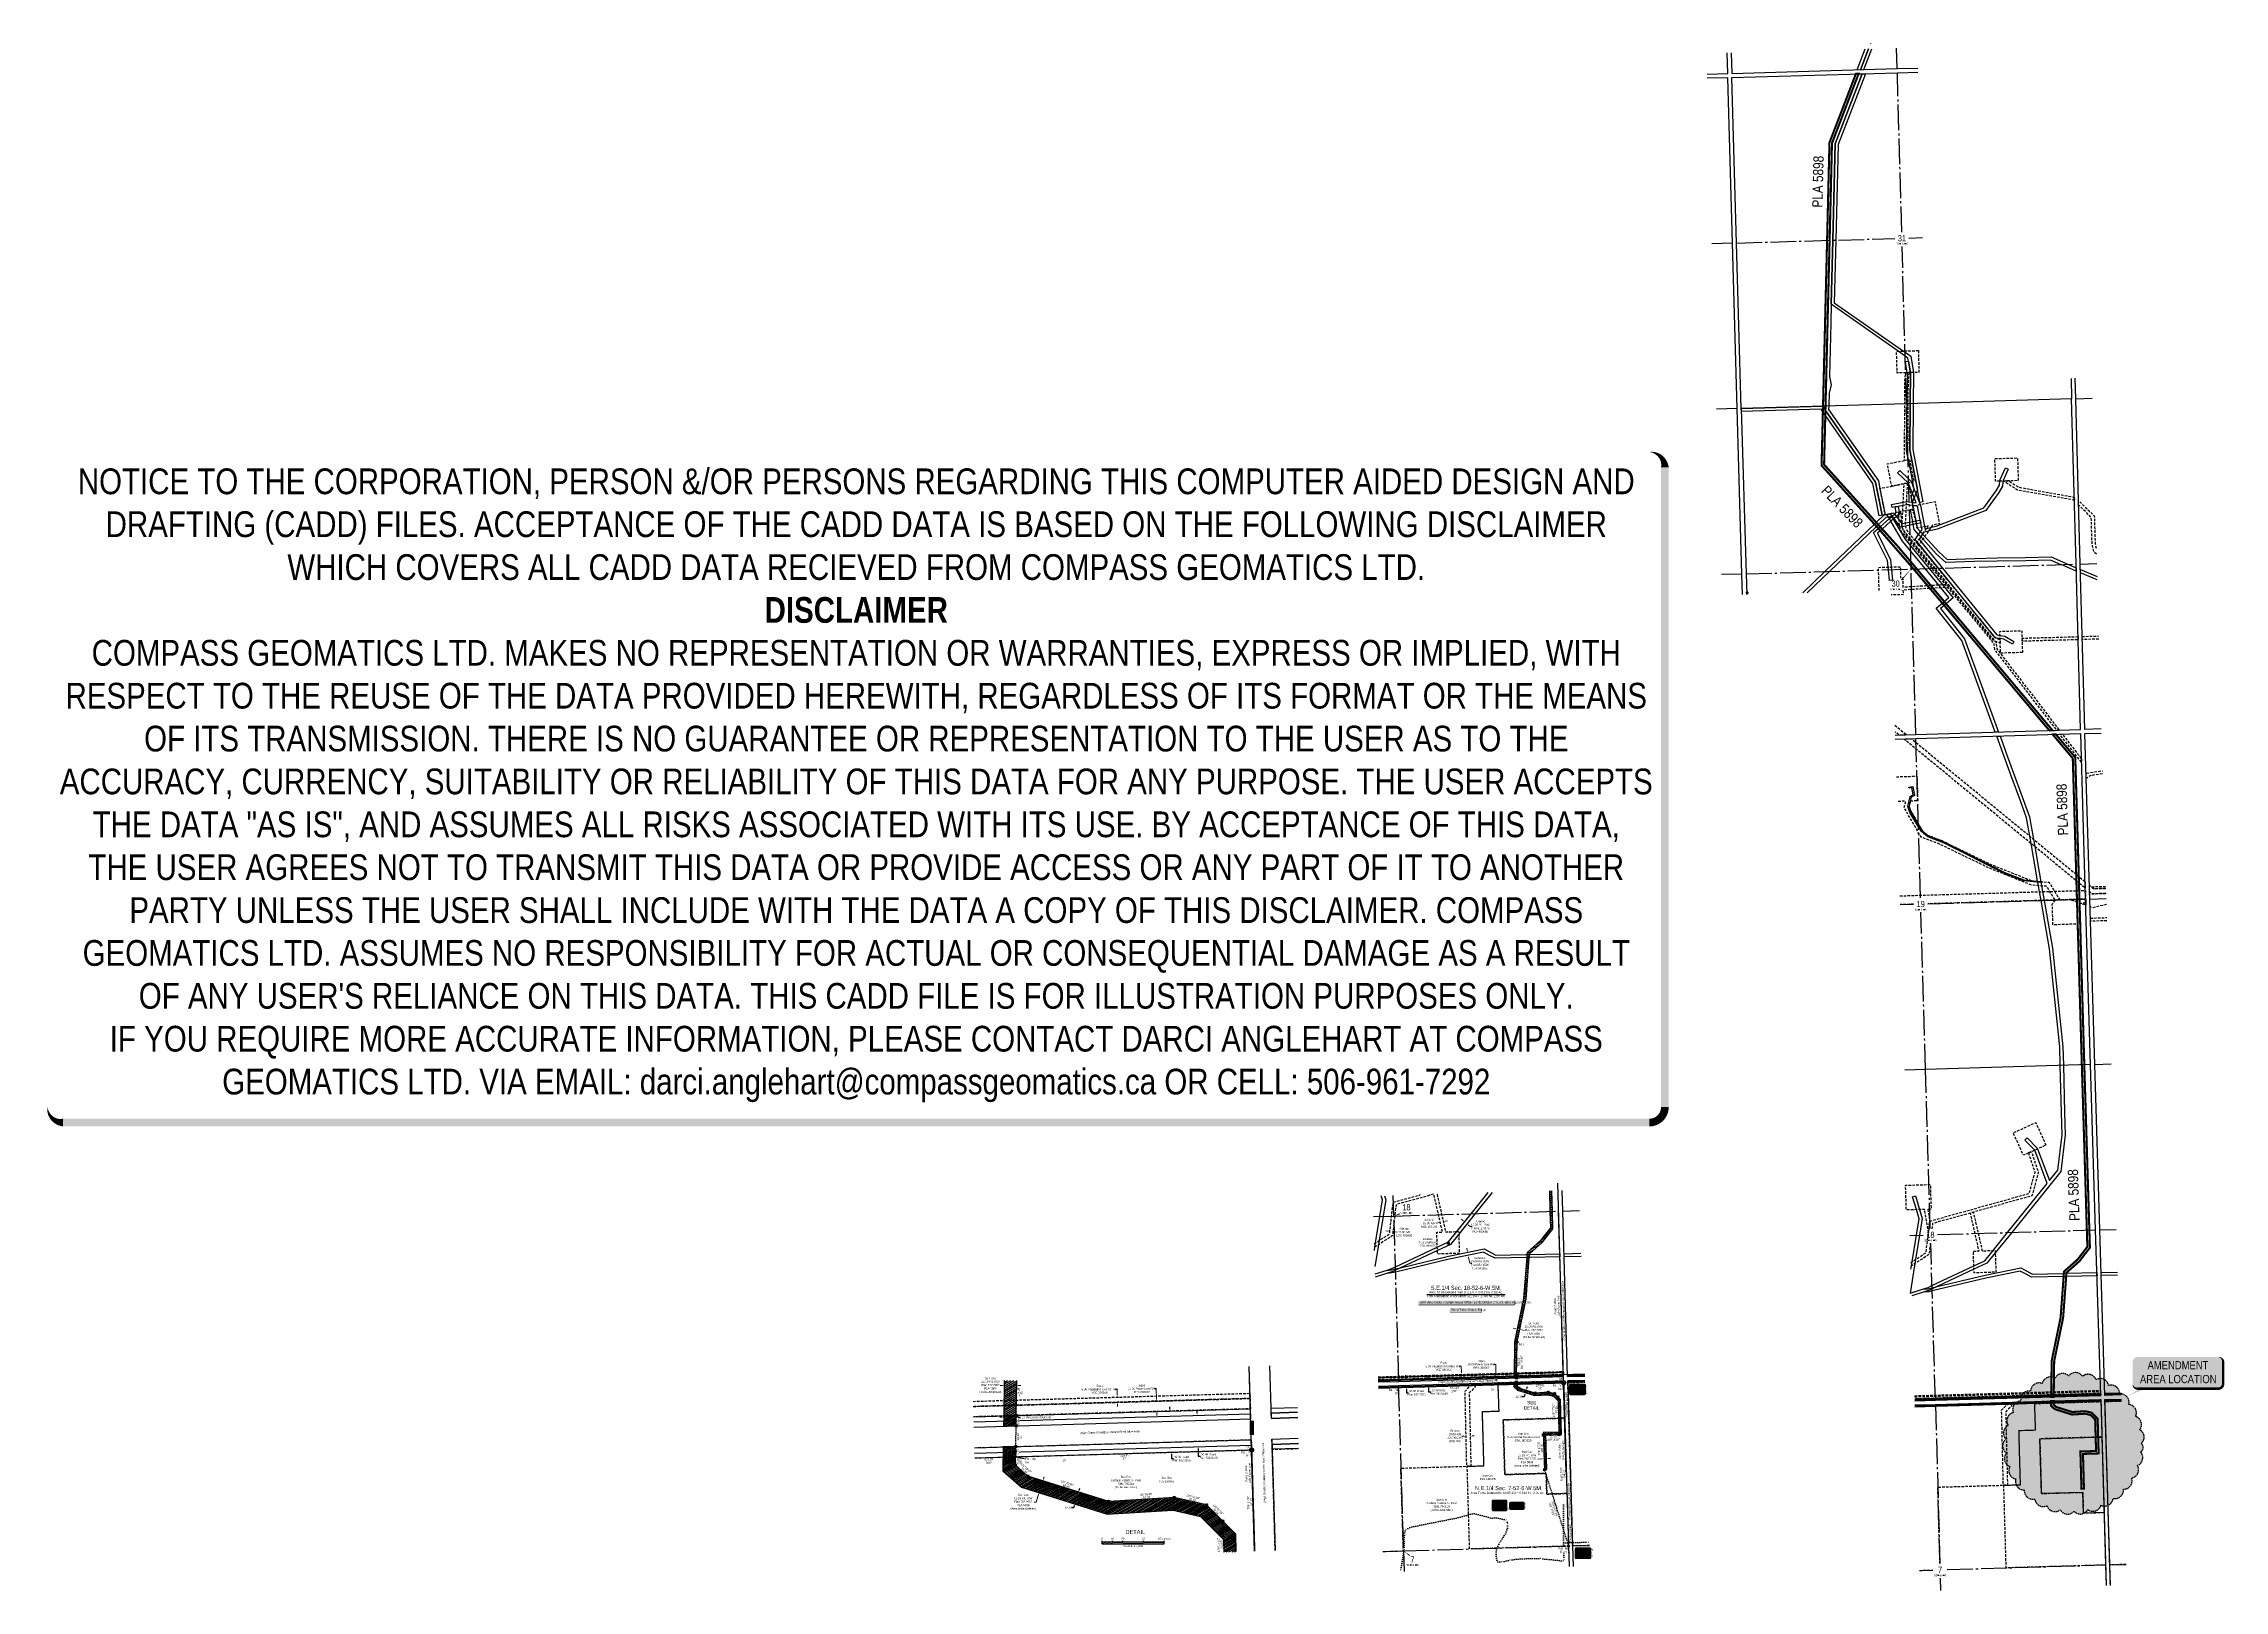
# Model space of a CAD drawing. Extents: x 634497 to 645094, y 5927121 to 5934638.
import ezdxf
from ezdxf.enums import TextEntityAlignment as Align

# ---------------------------------------------------------------- set-up
doc = ezdxf.new("R2010")
doc.units = 0
doc.header["$LTSCALE"] = 5
doc.header["$PDMODE"] = 34
doc.header["$PDSIZE"] = 0.03
for name, pattern in [('EZE', [3.75, 2.5, -1.25]), ('foc-ACCESSROAD', [3.75, 2.5, -1.25]), ('foc-FLOWLINE', [3.75, 2.5, -1.25]), ('foc-QUARTERLINE', [33, 25, -3, 2, -3]), ('foc-TIELINE', [1.875, 1.25, -0.625]), ('foc-WHEELTRACKS', [2, 0.4, -1.6])]:
    doc.linetypes.add(name, pattern=pattern)
doc.layers.get('Defpoints').update_dxf_attribs({"color": 9})
for name, color, linetype in [('10', 1, 'Continuous'), ('35', 37, 'Continuous'), ('9', 3, 'Continuous'), ('AS-OWNER', 7, 'Continuous'), ('AS-POWER', 104, 'foc-POWER'), ('AS-UNDERLAY-H', 141, 'Continuous'), ('AS-WILDLIFE-BLOCK', 131, 'Continuous'), ('C-AR', 13, 'foc-ACCESSROAD'), ('C-EZE', 13, 'foc-FLOWLINE'), ('C-RW', 13, 'Continuous'), ('C-SYMBOL', 7, 'Continuous'), ('C-VCE', 13, 'EZE'), ('C-WS', 13, 'foc-ACCESSROAD'), ('CG-NOTES', 7, 'Continuous'), ('DETAIL-T', 7, 'Continuous'), ('DML', 35, 'Continuous'), ('F-AR', 190, 'foc-ACCESSROAD'), ('F-EZE', 190, 'foc-FLOWLINE'), ('F-RW', 190, 'Continuous'), ('F-VCE', 190, 'foc-FLOWLINE'), ('F-WS', 190, 'foc-ACCESSROAD'), ('F-WS-S', 190, 'Continuous'), ('L-2', 7, 'Continuous'), ('L-AREAREQUIRED', 7, 'Continuous'), ('L-BD', 7, 'Continuous'), ('L-DETAIL-T', 3, 'Continuous'), ('L-MON', 1, 'Continuous'), ('L-QSEC', 8, 'foc-QUARTERLINE'), ('L-ROAD-T', 7, 'Continuous'), ('L-SEC', 7, 'Continuous'), ('L-SECLBL', 7, 'Continuous'), ('L-TIE', 7, 'foc-TIELINE'), ('L-TITLEDB', 4, 'Continuous'), ('L-TITLEDB-T', 4, 'Continuous'), ('P-BUFFER-PURPLE', 187, 'foc-TIELINE'), ('P-BUFFER-PURPLE-H', 191, 'Continuous'), ('P-PROPOSED', 10, 'Continuous'), ('P-PROPOSED-EXISTING-H', 59, 'Continuous'), ('P-TXT', 4, 'Continuous'), ('T-WATER', 160, 'Continuous'), ('T-WATER-H', 133, 'Continuous'), ('T-WATER-P3', 160, 'foc-WHEELTRACKS')]:
    doc.layers.add(name, color=color, linetype=linetype)
for name, color, linetype, lineweight in [('C-AR-T', 13, 'Continuous', 9), ('C-RW-T', 13, 'Continuous', 9), ('C-WS-T', 13, 'Continuous', 9), ('F-AR-T', 190, 'Continuous', 9), ('F-EZE-T', 190, 'Continuous', 9), ('F-RW-T', 190, 'Continuous', 9), ('F-VCE-T', 190, 'Continuous', 9), ('T-TEXT', 48, 'Continuous', 18)]:
    doc.layers.add(name, color=color, linetype=linetype, lineweight=lineweight)
doc.layers.add('DISCLAIMER', color=7, linetype='Continuous', plot=False)
doc.styles.add('100L', font='ARIALN.TTF', dxfattribs={"height": 11})
doc.styles.add('175L', font='ARIALN.TTF', dxfattribs={"height": 20})
doc.styles.add('80', font='ARIALN.TTF', dxfattribs={"height": 10})
doc.styles.add('80CG', font='ARIALN.TTF', dxfattribs={"height": 10})
doc.styles.add('80L', font='ARIALN.TTF', dxfattribs={"height": 10})
doc.styles.add('80LS', font='ARIALNI.TTF', dxfattribs={"height": 10})
doc.styles.add('foc-LtypeFont', font='ARIALN.TTF', dxfattribs={"height": 7.35})
doc.styles.add('SIMPLEX', font='ARIALN.TTF')
doc.linetypes.add('foc-POWER', pattern='A,6,-1,["P",foc-LtypeFont,S=0.2,R=0,X=-0.625,Y=-0.75],-1.24,4', length=12.24)
doc.linetypes.add('foc-POWER-NOLINE', pattern='A,0,-4,["P",foc-LtypeFont,S=0.2,R=0,X=-0.625,Y=-0.75],-8.24', length=12.24)
doc.dimstyles.new('Compass 5 000', dxfattribs={"dimscale": 5, "dimtxt": 9, "dimasz": 2, "dimexe": 0.2, "dimexo": 0.0625, "dimgap": 0.5, "dimtad": 0, "dimtih": 1, "dimtoh": 1, "dimzin": 0, "dimdsep": 46, "dimtxsty": '80CG', "dimcen": 0.1, "dimse1": 1, "dimse2": 1, "dimclrd": 256, "dimclrt": 256, "dimaunit": 1, "dimadec": 4, "dimazin": 0, "dimtfac": 0.06, "dimtofl": 0, "dimtmove": 0, "dimatfit": 1, "dimfxl": 0.2, "dimtolj": 1, "dimtzin": 0, "dimlwd": -1, "dimarcsym": 0})
pattern_1 = [(30, (178.636, 1650.568), (-3.173498746, 5.496661066), [])]
pattern_2 = [(30, (9212.6085, 3262.744), (-3.173498746, 5.496661066), [])]

# ---------------------------------------------------------------- blocks, each defined once
blk = doc.blocks.new('L-SECLBL')
at = {"layer": '9', "color": 7}
for p, q in [((-5, -28), (-12, -28)), ((21, -28), (13, -28))]:
    blk.add_line(p, q, dxfattribs=at)
at = {"layer": '10', "color": 2, "style": 'SIMPLEX'}
blk.add_attdef('SEC', text='', height=30, dxfattribs=at).set_placement((0, 0), align=Align.MIDDLE)
at = {"layer": '10', "color": 5, "style": '80L'}
blk.add_attdef('TWP', text='', height=9.5, dxfattribs=at).set_placement((-14, -27), align=Align.MIDDLE_RIGHT)
blk.add_attdef('RGE', text='', height=9.5, dxfattribs=at).set_placement((4, -27), align=Align.MIDDLE_CENTER)
blk.add_attdef('MER', text='', height=9.5, dxfattribs=at).set_placement((23, -27), align=Align.MIDDLE_LEFT)
blk = doc.blocks.new('*U588')
h = blk.add_hatch(color=255)
edge = h.paths.add_edge_path()
edge.add_line((-31, -28), (31, -28))
edge.add_arc((31, -22), 6, 270, 360)
edge.add_line((37, -22), (37, 21))
edge.add_arc((31, 21), 6, 0, 90)
edge.add_line((31, 27), (-31, 27))
edge.add_arc((-31, 21), 6, 90, 180)
edge.add_line((-37, 21), (-37, -22))
edge.add_arc((-31, -22), 6, 180, 270)
at = {"color": 14, "flags": 128}
blk.add_lwpolyline([(-31, -28, 3, 3, 0), (31, -28, 3, 3, 0.414214), (37, -22, 3, 3, 0), (37, 21, 3, 0, 0.414214), (31, 27, 0, 0, 0), (-31, 27, 0, 0, 0.414214), (-37, 21, 0, 0, 0), (-37, -22, 0, 3, 0.414214)], format="xyseb", close=True, dxfattribs=at)
at = {"color": 14, "style": '80'}
blk.add_attdef('ENTER_TEXT_001', (-27, -5), '', height=10, dxfattribs=at)
blk = doc.blocks.new('*U590')
h = blk.add_hatch(color=255)
edge = h.paths.add_edge_path()
edge.add_line((-31, -20), (31, -20))
edge.add_arc((31, -14), 6, 270, 360)
edge.add_line((37, -14), (37, 12))
edge.add_arc((31, 12), 6, 0, 90)
edge.add_line((31, 18), (-31, 18))
edge.add_arc((-31, 12), 6, 90, 180)
edge.add_line((-37, 12), (-37, -14))
edge.add_arc((-31, -14), 6, 180, 270)
at = {"color": 44, "flags": 128}
blk.add_lwpolyline([(-31, -20, 3, 3, 0), (31, -20, 3, 3, 0.414214), (37, -14, 3, 3, 0), (37, 12, 3, 0, 0.414214), (31, 18, 0, 0, 0), (-31, 18, 0, 0, 0.414214), (-37, 12, 0, 0, 0), (-37, -14, 0, 3, 0.414214)], format="xyseb", close=True, dxfattribs=at)
at = {"color": 44, "style": '80'}
blk.add_attdef('ENTER_TEXT_001', (-36, -5), '', height=10, dxfattribs=at)
blk = doc.blocks.new('*D591')
at = {"layer": 'Defpoints', "color": 0, "transparency": 16777216}
for p in [(641409, 5927883), (641409, 5927870), (641429, 5927884)]:
    blk.add_point(p, dxfattribs=at)
at = {"layer": 'F-AR-T', "transparency": 16777216}
for p, q in [((641399, 5927870), (641389, 5927870)), ((641439, 5927871), (641449, 5927871))]:
    blk.add_line(p, q, dxfattribs=at)
for points in [[(641399, 5927871), (641399, 5927868), (641409, 5927870)], [(641439, 5927872), (641439, 5927869), (641429, 5927870)]]:
    blk.add_solid(points, dxfattribs=at)
at = {"layer": 'F-AR-T', "transparency": 16777216, "insert": (641355, 5927870), "char_height": 10, "attachment_point": 5, "style": '80CG'}
blk.add_mtext('\\A1;Brixton\\P20.00 A/R\\PLOC 910149\\P(Expired)', dxfattribs=at)
blk = doc.blocks.new('*D592')
at = {"layer": 'Defpoints', "color": 0, "transparency": 16777216}
for p in [(641172, 5928144), (641173, 5928114), (641226, 5928115)]:
    blk.add_point(p, dxfattribs=at)
at = {"layer": 'L-TITLEDB-T', "transparency": 16777216}
for p, q in [((641225, 5928156), (641225, 5928166)), ((641226, 5928105), (641227, 5928085)), ((641227, 5928085), (641237, 5928085))]:
    blk.add_line(p, q, dxfattribs=at)
for points in [[(641227, 5928156), (641223, 5928156), (641225, 5928146)], [(641228, 5928105), (641225, 5928105), (641226, 5928115)]]:
    blk.add_solid(points, dxfattribs=at)
at = {"layer": 'L-TITLEDB-T', "transparency": 16777216, "insert": (641276, 5928085), "char_height": 10, "attachment_point": 5, "style": '80CG'}
blk.add_mtext('\\A1;30.48 Road\\PPlan 782 0199', dxfattribs=at)
blk = doc.blocks.new('*D593')
at = {"layer": 'Defpoints', "color": 0, "transparency": 16777216}
for p in [(641119, 5928107), (641162, 5928149), (641163, 5928109)]:
    blk.add_point(p, dxfattribs=at)
at = {"layer": 'L-TITLEDB-T', "transparency": 16777216}
for p, q in [((641117, 5928157), (641117, 5928167)), ((641119, 5928097), (641119, 5928081)), ((641119, 5928081), (641129, 5928081))]:
    blk.add_line(p, q, dxfattribs=at)
for points in [[(641119, 5928157), (641115, 5928157), (641117, 5928147)], [(641121, 5928097), (641117, 5928097), (641119, 5928107)]]:
    blk.add_solid(points, dxfattribs=at)
at = {"layer": 'L-TITLEDB-T', "transparency": 16777216, "insert": (641168, 5928081), "char_height": 10, "attachment_point": 5, "style": '80CG'}
blk.add_mtext('\\A1;40.00 Road\\PPlan 932 2505', dxfattribs=at)
blk = doc.blocks.new('fdia')
at = {"color": 255, "const_width": 1}
blk.add_lwpolyline([(-0.5, 0, 1), (0.5, 0, 1)], format="xyb", close=True, dxfattribs=at)
blk = doc.blocks.new('Fdiaa')
blk.add_blockref('fdia', (0, 0))
blk = doc.blocks.new('fdib')
at = {"color": 1, "const_width": 1.6}
blk.add_lwpolyline([(-0.4, 0, 1), (0.4, 0, 1)], format="xyb", close=True, dxfattribs=at)
at = {"color": 1}
blk.add_circle((0, 0), 0.8, dxfattribs=at)
blk = doc.blocks.new('Fdibb')
blk.add_blockref('fdib', (0, 0))
blk = doc.blocks.new('fdicc')
for name in ['Fdibb', 'Fdiaa']:
    blk.add_blockref(name, (0, 0))
blk = doc.blocks.new('FDI')
blk.add_blockref('fdicc', (0, 0))
blk = doc.blocks.new('*U596')
h = blk.add_hatch(color=255)
edge = h.paths.add_edge_path()
edge.add_line((-229, -12), (229, -12))
edge.add_arc((229, -6), 6, 270, 360)
edge.add_line((235, -6), (235, 4))
edge.add_arc((229, 4), 6, 0, 90)
edge.add_line((229, 10), (-229, 10))
edge.add_arc((-229, 4), 6, 90, 180)
edge.add_line((-235, 4), (-235, -6))
edge.add_arc((-229, -6), 6, 180, 270)
at = {"color": 44, "flags": 128}
blk.add_lwpolyline([(-229, -12, 3, 3, 0), (229, -12, 3, 3, 0.414214), (235, -6, 3, 3, 0), (235, 4, 3, 0, 0.414214), (229, 10, 0, 0, 0), (-229, 10, 0, 0, 0.414214), (-235, 4, 0, 0, 0), (-235, -6, 0, 3, 0.414214)], format="xyseb", close=True, dxfattribs=at)
at = {"color": 44, "style": '80'}
blk.add_attdef('ENTER_TEXT_001', (-36, -5), '', height=10, dxfattribs=at)
blk = doc.blocks.new('*D597')
at = {"layer": 'Defpoints', "color": 0, "transparency": 16777216}
for p in [(641040, 5928873), (641054, 5928864), (641055, 5928872)]:
    blk.add_point(p, dxfattribs=at)
at = {"layer": 'F-AR-T', "transparency": 16777216}
for p, q in [((641029, 5928867), (641019, 5928868)), ((641064, 5928863), (641074, 5928862))]:
    blk.add_line(p, q, dxfattribs=at)
for points in [[(641029, 5928869), (641029, 5928865), (641039, 5928866)], [(641064, 5928865), (641063, 5928861), (641054, 5928864)]]:
    blk.add_solid(points, dxfattribs=at)
at = {"layer": 'F-AR-T', "transparency": 16777216, "insert": (641108, 5928862), "char_height": 10, "attachment_point": 5, "style": '80CG'}
blk.add_mtext('\\A1;Adanac\\P15.00 A/R\\PLOC 890486', dxfattribs=at)
blk = doc.blocks.new('*D598')
at = {"layer": 'Defpoints', "color": 0, "transparency": 16777216}
for p in [(641281, 5928923), (641295, 5928926), (641284, 5928909)]:
    blk.add_point(p, dxfattribs=at)
at = {"layer": 'F-AR-T', "transparency": 16777216}
for p, q in [((641308, 5928915), (641318, 5928917)), ((641274, 5928907), (641264, 5928905))]:
    blk.add_line(p, q, dxfattribs=at)
for points in [[(641308, 5928916), (641308, 5928913), (641298, 5928913)], [(641273, 5928909), (641274, 5928905), (641284, 5928909)]]:
    blk.add_solid(points, dxfattribs=at)
at = {"layer": 'F-AR-T', "transparency": 16777216, "insert": (641230, 5928905), "char_height": 10, "attachment_point": 5, "style": '80CG'}
blk.add_mtext('\\A1;Adanac\\P15.00 A/R\\PMSL 891156', dxfattribs=at)
blk = doc.blocks.new('*D599')
at = {"layer": 'Defpoints', "color": 0, "transparency": 16777216}
for p in [(641399, 5928908), (641410, 5928899), (641413, 5928902)]:
    blk.add_point(p, dxfattribs=at)
at = {"layer": 'F-RW-T', "transparency": 16777216}
for p, q in [((641393, 5928918), (641386, 5928924)), ((641421, 5928896), (641429, 5928889)), ((641429, 5928889), (641439, 5928889))]:
    blk.add_line(p, q, dxfattribs=at)
for points in [[(641395, 5928919), (641392, 5928916), (641401, 5928911)], [(641422, 5928897), (641420, 5928894), (641413, 5928902)]]:
    blk.add_solid(points, dxfattribs=at)
at = {"layer": 'F-RW-T', "transparency": 16777216, "insert": (641478, 5928889), "char_height": 10, "attachment_point": 5, "style": '80CG'}
blk.add_mtext('\\A1;Adanac\\P15.00 P/L R/W\\PPlan 912 0473\\PPLA 900656', dxfattribs=at)
blk = doc.blocks.new('*D600')
at = {"layer": 'Defpoints', "color": 0, "transparency": 16777216}
for p in [(641419, 5928749), (641452, 5928771), (641455, 5928756)]:
    blk.add_point(p, dxfattribs=at)
at = {"layer": 'F-RW-T', "transparency": 16777216}
for p, q in [((641414, 5928773), (641412, 5928783)), ((641421, 5928739), (641427, 5928711)), ((641427, 5928711), (641437, 5928711))]:
    blk.add_line(p, q, dxfattribs=at)
for points in [[(641416, 5928774), (641413, 5928773), (641416, 5928764)], [(641423, 5928739), (641420, 5928739), (641419, 5928749)]]:
    blk.add_solid(points, dxfattribs=at)
at = {"layer": 'F-RW-T', "transparency": 16777216, "insert": (641476, 5928711), "char_height": 10, "attachment_point": 5, "style": '80CG'}
blk.add_mtext('\\A1;Cenovus\\P15.00 P/L R/W\\PPlan 952 1509\\PPLA 941168', dxfattribs=at)
blk = doc.blocks.new('*D601')
at = {"layer": 'Defpoints', "color": 0, "transparency": 16777216}
for p in [(641386, 5928170), (641387, 5928170), (641387, 5928165)]:
    blk.add_point(p, dxfattribs=at)
at = {"layer": 'F-VCE-T', "transparency": 16777216}
for p, q in [((641385, 5928210), (641375, 5928210)), ((641386, 5928180), (641385, 5928210)), ((641386, 5928155), (641387, 5928145))]:
    blk.add_line(p, q, dxfattribs=at)
for points in [[(641387, 5928180), (641384, 5928180), (641386, 5928170)], [(641388, 5928155), (641385, 5928155), (641386, 5928165)]]:
    blk.add_solid(points, dxfattribs=at)
at = {"layer": 'F-VCE-T', "transparency": 16777216, "insert": (641300, 5928210), "char_height": 10, "attachment_point": 5, "style": '80CG'}
blk.add_mtext('\\A1;Equs\\P5.00 Vegetation Control R/W\\PVCE 060016', dxfattribs=at)
blk = doc.blocks.new('*D602')
at = {"layer": 'Defpoints', "color": 0, "transparency": 16777216}
for p in [(641514, 5928169), (641514, 5928159), (641554, 5928170)]:
    blk.add_point(p, dxfattribs=at)
at = {"layer": 'F-EZE-T', "transparency": 16777216}
for p, q in [((641553, 5928219), (641543, 5928219)), ((641554, 5928180), (641553, 5928219)), ((641555, 5928150), (641555, 5928140))]:
    blk.add_line(p, q, dxfattribs=at)
for points in [[(641556, 5928180), (641552, 5928180), (641554, 5928170)], [(641556, 5928150), (641553, 5928150), (641554, 5928160)]]:
    blk.add_solid(points, dxfattribs=at)
at = {"layer": 'F-EZE-T', "transparency": 16777216, "insert": (641484, 5928219), "char_height": 10, "attachment_point": 5, "style": '80CG'}
blk.add_mtext('\\A1;Equs\\P10.00 Power Line R/W\\PREA 060002', dxfattribs=at)
blk = doc.blocks.new('TEMP')
h = blk.add_hatch(color=255)
h.dxf.hatch_style = 1
h.paths.add_polyline_path([(0, 0.3), (-0.7, 1.2), (-0.7, 0.7), (-1.2, 0.7), (-0.3, 0), (-1.2, -0.7), (-0.7, -0.7), (-0.7, -1.2), (0, -0.3), (0.7, -1.2), (0.7, -0.7), (1.2, -0.7), (0.3, 0), (1.2, 0.7), (0.7, 0.7), (0.7, 1.2)])
h.paths.add_polyline_path([(0.6, 0.8), (0.6, 0.6), (0.8, 0.6), (0.1, 0), (0.8, -0.6), (0.6, -0.6), (0.6, -0.8), (0, -0.1), (-0.6, -0.8), (-0.6, -0.6), (-0.8, -0.6), (-0.1, 0), (-0.8, 0.6), (-0.6, 0.6), (-0.6, 0.8), (0, 0.1)], flags=16)
h = blk.add_hatch(color=1)
h.dxf.hatch_style = 1
h.paths.add_polyline_path([(0, 0.1), (-0.6, 0.8), (-0.6, 0.6), (-0.8, 0.6), (-0.1, 0), (-0.8, -0.6), (-0.6, -0.6), (-0.6, -0.8), (0, -0.1), (0.6, -0.8), (0.6, -0.6), (0.8, -0.6), (0.1, 0), (0.8, 0.6), (0.6, 0.6), (0.6, 0.8)])
at = {"color": 1}
for p, q in [((-0.1, 0), (0.1, 0)), ((0, 0.1), (0, -0.1))]:
    blk.add_line(p, q, dxfattribs=at)
at = {"color": 255, "flags": 128}
blk.add_lwpolyline([(-0.3, 0), (-1.2, 0.7), (-0.7, 0.7), (-0.7, 1.2), (0, 0.3), (0.7, 1.2), (0.7, 0.7), (1.2, 0.7), (0.3, 0), (1.2, -0.7), (0.7, -0.7), (0.7, -1.2), (0, -0.3), (-0.7, -1.2), (-0.7, -0.7), (-1.2, -0.7)], close=True, dxfattribs=at)
at = {"color": 1, "flags": 128}
blk.add_lwpolyline([(-0.1, 0), (-0.8, 0.6), (-0.6, 0.6), (-0.6, 0.8), (0, 0.1), (0.6, 0.8), (0.6, 0.6), (0.8, 0.6), (0.1, 0), (0.8, -0.6), (0.6, -0.6), (0.6, -0.8), (0, -0.1), (-0.6, -0.8), (-0.6, -0.6), (-0.8, -0.6)], close=True, dxfattribs=at)
blk = doc.blocks.new('*D603')
at = {"layer": 'C-RW-T', "color": 160, "transparency": 16777216}
for p, q in [((641778, 5927760), (641758, 5927759)), ((641810, 5927761), (641820, 5927761))]:
    blk.add_line(p, q, dxfattribs=at)
for points in [[(641778, 5927761), (641778, 5927758), (641788, 5927760)], [(641810, 5927762), (641810, 5927759), (641800, 5927760)]]:
    blk.add_solid(points, dxfattribs=at)
at = {"layer": 'Defpoints', "color": 0, "transparency": 16777216}
for p in [(641787, 5927795), (641788, 5927760), (641799, 5927795)]:
    blk.add_point(p, dxfattribs=at)
at = {"layer": 'C-RW-T', "color": 160, "transparency": 16777216, "insert": (641705, 5927759), "char_height": 10, "attachment_point": 5, "style": '80CG'}
blk.add_mtext('\\A1;{\\C160;Sun Gro\\P12.19 P/L R/W\\PPlan 762 2087\\PPLA 5898\\P(Area to be Deleted)}', dxfattribs=at)
blk = doc.blocks.new('*D604')
at = {"layer": 'C-RW-T', "transparency": 16777216}
for p, q in [((641648, 5928393), (641638, 5928395)), ((641680, 5928387), (641691, 5928384))]:
    blk.add_line(p, q, dxfattribs=at)
for points in [[(641648, 5928395), (641648, 5928392), (641658, 5928391)], [(641680, 5928388), (641679, 5928385), (641670, 5928389)]]:
    blk.add_solid(points, dxfattribs=at)
at = {"layer": 'Defpoints', "color": 0, "transparency": 16777216}
for p in [(641657, 5928387), (641669, 5928385), (641670, 5928389)]:
    blk.add_point(p, dxfattribs=at)
at = {"layer": 'C-RW-T', "transparency": 16777216, "insert": (641738, 5928384), "char_height": 10, "attachment_point": 5, "style": '80CG'}
blk.add_mtext('\\A1;Sun Gro\\P12.19 P/L R/W\\PPlan 762 2087\\PPLA 5898\\P(To be Amended)', dxfattribs=at)
blk = doc.blocks.new('*D605')
at = {"layer": 'Defpoints', "color": 0, "transparency": 16777216}
for p in [(639905, 5928040), (639962, 5928042), (639963, 5927992)]:
    blk.add_point(p, dxfattribs=at)
at = {"layer": 'F-EZE-T', "transparency": 16777216}
for p, q in [((639903, 5928101), (639893, 5928101)), ((639905, 5928050), (639903, 5928101)), ((639907, 5927980), (639907, 5927970))]:
    blk.add_line(p, q, dxfattribs=at)
for points in [[(639907, 5928050), (639903, 5928050), (639905, 5928040)], [(639909, 5927980), (639905, 5927980), (639907, 5927990)]]:
    blk.add_solid(points, dxfattribs=at)
at = {"layer": 'F-EZE-T', "transparency": 16777216, "insert": (639834, 5928101), "char_height": 10, "attachment_point": 5, "style": '80CG'}
blk.add_mtext('\\A1;Equs\\P10.00 Power Line R/W\\PREA 060002', dxfattribs=at)
blk = doc.blocks.new('*D606')
at = {"layer": 'Defpoints', "color": 0, "transparency": 16777216}
for p in [(639714, 5928060), (639719, 5928060), (639720, 5928035)]:
    blk.add_point(p, dxfattribs=at)
at = {"layer": 'F-VCE-T', "transparency": 16777216}
for p, q in [((639713, 5928098), (639703, 5928098)), ((639714, 5928070), (639713, 5928098)), ((639715, 5928025), (639715, 5928015))]:
    blk.add_line(p, q, dxfattribs=at)
for points in [[(639715, 5928070), (639712, 5928070), (639714, 5928060)], [(639716, 5928025), (639713, 5928025), (639715, 5928035)]]:
    blk.add_solid(points, dxfattribs=at)
at = {"layer": 'F-VCE-T', "transparency": 16777216, "insert": (639628, 5928098), "char_height": 10, "attachment_point": 5, "style": '80CG'}
blk.add_mtext('\\A1;Equs\\P5.00 Vegetation Control R/W\\PVCE 060016', dxfattribs=at)
blk = doc.blocks.new('*D607')
at = {"layer": 'Defpoints', "color": 0, "transparency": 16777216}
for p in [(640016, 5927993), (639976, 5927792), (640022, 5927793)]:
    blk.add_point(p, dxfattribs=at)
at = {"layer": 'L-TITLEDB-T', "transparency": 16777216}
for p, q in [((639970, 5928002), (639970, 5928012)), ((639977, 5927782), (639977, 5927761)), ((639977, 5927761), (639987, 5927761))]:
    blk.add_line(p, q, dxfattribs=at)
for points in [[(639972, 5928002), (639969, 5928002), (639971, 5927992)], [(639978, 5927782), (639975, 5927782), (639976, 5927792)]]:
    blk.add_solid(points, dxfattribs=at)
at = {"layer": 'L-TITLEDB-T', "transparency": 16777216, "insert": (640026, 5927761), "char_height": 10, "attachment_point": 5, "style": '80CG'}
blk.add_mtext('\\A1;40.00 Road\\PPlan 932 2505', dxfattribs=at)
blk = doc.blocks.new('*D608')
at = {"layer": 'Defpoints', "color": 0, "transparency": 16777216}
for p in [(640110, 5927972), (640107, 5927820), (640114, 5927820)]:
    blk.add_point(p, dxfattribs=at)
at = {"layer": 'L-TITLEDB-T', "transparency": 16777216}
for p, q in [((640102, 5927982), (640102, 5927992)), ((640107, 5927810), (640108, 5927773)), ((640108, 5927773), (640118, 5927773))]:
    blk.add_line(p, q, dxfattribs=at)
for points in [[(640104, 5927982), (640101, 5927982), (640102, 5927972)], [(640109, 5927810), (640106, 5927810), (640107, 5927820)]]:
    blk.add_solid(points, dxfattribs=at)
at = {"layer": 'L-TITLEDB-T', "transparency": 16777216, "insert": (640157, 5927773), "char_height": 10, "attachment_point": 5, "style": '80CG'}
blk.add_mtext('\\A1;30.48 Road\\PPlan 782 0199', dxfattribs=at)
blk = doc.blocks.new('*U612')
h = blk.add_hatch(color=255)
edge = h.paths.add_edge_path()
edge.add_line((-71, -12), (71, -12))
edge.add_arc((71, -6), 6, 270, 360)
edge.add_line((77, -6), (77, 4))
edge.add_arc((71, 4), 6, 0, 90)
edge.add_line((71, 10), (-71, 10))
edge.add_arc((-71, 4), 6, 90, 180)
edge.add_line((-77, 4), (-77, -6))
edge.add_arc((-71, -6), 6, 180, 270)
at = {"color": 131, "flags": 128}
blk.add_lwpolyline([(-71, -12, 3, 3, 0), (71, -12, 3, 3, 0.414214), (77, -6, 3, 3, 0), (77, 4, 3, 0, 0.414214), (71, 10, 0, 0, 0), (-71, 10, 0, 0, 0.414214), (-77, 4, 0, 0, 0), (-77, -6, 0, 3, 0.414214)], format="xyseb", close=True, dxfattribs=at)
at = {"color": 131, "style": '80'}
blk.add_attdef('ENTER_TEXT_001', (-36, -5), '', height=10, dxfattribs=at)
blk = doc.blocks.new('GAS')
h = blk.add_hatch(color=255)
h.dxf.hatch_style = 1
edge = h.paths.add_edge_path()
edge.add_arc((0, 0), 0.9, 0, 360)
for p, q in [((-0.8, 0), (-1.6, 0)), ((-0.6, 0.6), (-1.1, 1.1)), ((0, 0.8), (0, 1.6)), ((0.6, 0.6), (1.1, 1.1)), ((1.6, 0), (0.8, 0)), ((-0.6, -0.6), (-1.1, -1.1)), ((0, -0.8), (0, -1.6)), ((1.1, -1.1), (0.6, -0.6))]:
    blk.add_line(p, q)
blk.add_circle((0, 0), 0.8)
blk = doc.blocks.new('*U616')
h = blk.add_hatch(color=254)
edge = h.paths.add_edge_path()
edge.add_line((-49, -20), (49, -20))
edge.add_arc((49, -14), 6, 270, 360)
edge.add_line((55, -14), (55, 12.5))
edge.add_arc((49, 12.5), 6, 0, 90)
edge.add_line((49, 18.5), (-49, 18.5))
edge.add_arc((-49, 12.5), 6, 90, 180)
edge.add_line((-55, 12.5), (-55, -14))
edge.add_arc((-49, -14), 6, 180, 270)
at = {"color": 1, "flags": 128}
blk.add_lwpolyline([(-61.6, -28.8, 0, 10, 0), (0, 0, 5, 5, 0)], format="xyseb", dxfattribs=at)
blk.add_lwpolyline([(-49, -20, 3, 3, 0), (49, -20, 3, 3, 0.414214), (55, -14, 3, 3, 0), (55, 12.5, 3, 0, 0.414214), (49, 18.5, 0, 0, 0), (-49, 18.5, 0, 0, 0.414214), (-55, 12.5, 0, 0, 0), (-55, -14, 0, 3, 0.414214)], format="xyseb", close=True, dxfattribs=at)
at = {"color": 1, "style": '80'}
blk.add_attdef('ENTER_TEXT_001', (-36, -5), '', height=10, dxfattribs=at)
blk = doc.blocks.new('*U620')
at = {"color": 0}
for p, q in [((-150, 0), (-150, 15)), ((-150, 10), (150, 10)), ((-150, 0), (150, 0)), ((-100, 10), (-100, 15)), ((-50, 10), (-50, 15)), ((50, 10), (50, 15)), ((150, 0), (150, 15))]:
    blk.add_line(p, q, dxfattribs=at)
for points in [[(-150, 5), (-140, 5), (-150, 0), (-140, 0)], [(-140, 10), (-130, 10), (-140, 5), (-130, 5)], [(-130, 5), (-120, 5), (-130, 0), (-120, 0)], [(-120, 10), (-110, 10), (-120, 5), (-110, 5)], [(-110, 5), (-100, 5), (-110, 0), (-100, 0)], [(-100, 10), (-50, 10), (-100, 5), (-50, 5)], [(-50, 5), (50, 5), (-50, 0), (50, 0)], [(50, 10), (150, 10), (50, 5), (150, 5)]]:
    blk.add_solid(points, dxfattribs=at)
at = {"color": 0, "style": '80'}
blk.add_text('metres', height=10, dxfattribs=at).set_placement((162, 20), align=Align.CENTER)
at = {"color": 0, "char_height": 10, "style": '80'}
for s, insert, attachment_point in [('0', (-150, 30), 2), ('10', (-100, 30), 2), ('20', (-50, 30), 2), ('40', (50, 30), 2), ('60', (137, 30), 3), ('SCALE 1:1,000', (0, -5), 2)]:
    blk.add_mtext(s, dxfattribs=dict(at, insert=insert, attachment_point=attachment_point))
blk = doc.blocks.new('*U621')
at = {"layer": '35', "color": 3}
blk.add_circle((0, 0), 10, dxfattribs=at)
at = {"layer": '35', "color": 3, "style": '80'}
blk.add_attdef('RP_001', (-20, 13), '', height=10, dxfattribs=at)
blk = doc.blocks.new('*U624')
h = blk.add_hatch(color=254)
edge = h.paths.add_edge_path()
edge.add_line((-34, -28), (34, -28))
edge.add_arc((34, -22), 6, 270, 360)
edge.add_line((40, -22), (40, 21))
edge.add_arc((34, 21), 6, 0, 90)
edge.add_line((34, 27), (-34, 27))
edge.add_arc((-34, 21), 6, 90, 180)
edge.add_line((-40, 21), (-40, -22))
edge.add_arc((-34, -22), 6, 180, 270)
at = {"color": 1, "flags": 128}
blk.add_lwpolyline([(-39, -16, 0, 10, 0), (0, 0, 5, 5, 0)], format="xyseb", dxfattribs=at)
blk.add_lwpolyline([(-34, -28, 3, 3, 0), (34, -28, 3, 3, 0.414214), (40, -22, 3, 3, 0), (40, 21, 3, 0, 0.414214), (34, 27, 0, 0, 0), (-34, 27, 0, 0, 0.414214), (-40, 21, 0, 0, 0), (-40, -22, 0, 3, 0.414214)], format="xyseb", close=True, dxfattribs=at)
at = {"color": 1, "style": '80'}
blk.add_attdef('ENTER_TEXT_001', (-36, -5), '', height=10, dxfattribs=at)
blk = doc.blocks.new('*D628')
at = {"layer": 'Defpoints', "color": 0, "transparency": 16777216}
for p in [(641693, 5928083), (641696, 5928094), (641698, 5928081)]:
    blk.add_point(p, dxfattribs=at)
at = {"layer": 'P-TXT', "transparency": 16777216}
for p, q in [((641695, 5928072), (641692, 5928062)), ((641705, 5928102), (641708, 5928112)), ((641692, 5928062), (641682, 5928062))]:
    blk.add_line(p, q, dxfattribs=at)
for points in [[(641694, 5928072), (641697, 5928071), (641698, 5928081)], [(641703, 5928103), (641707, 5928102), (641702, 5928093)]]:
    blk.add_solid(points, dxfattribs=at)
at = {"layer": 'P-TXT', "transparency": 16777216, "insert": (641666, 5928062), "char_height": 10, "attachment_point": 5, "style": '80CG'}
blk.add_mtext('\\A1;12.19', dxfattribs=at)
blk = doc.blocks.new('*D629')
at = {"layer": 'Defpoints', "color": 0, "transparency": 16777216}
for p in [(639500, 5927543), (639508, 5927541), (639519, 5927601)]:
    blk.add_point(p, dxfattribs=at)
at = {"layer": 'P-TXT', "transparency": 16777216}
for p, q in [((639529, 5927608), (639532, 5927618)), ((639502, 5927522), (639492, 5927522)), ((639505, 5927531), (639502, 5927522))]:
    blk.add_line(p, q, dxfattribs=at)
for points in [[(639503, 5927532), (639507, 5927531), (639508, 5927541)], [(639528, 5927609), (639531, 5927608), (639526, 5927599)]]:
    blk.add_solid(points, dxfattribs=at)
at = {"layer": 'P-TXT', "transparency": 16777216, "insert": (639476, 5927522), "char_height": 10, "attachment_point": 5, "style": '80CG'}
blk.add_mtext('\\A1;12.19', dxfattribs=at)
blk = doc.blocks.new('*D630')
at = {"layer": 'C-RW-T', "color": 160, "transparency": 16777216}
for p, q in [((639356, 5927663), (639359, 5927672)), ((639320, 5927550), (639310, 5927550)), ((639331, 5927586), (639320, 5927550))]:
    blk.add_line(p, q, dxfattribs=at)
for points in [[(639354, 5927663), (639357, 5927662), (639353, 5927653)], [(639330, 5927586), (639333, 5927585), (639334, 5927595)]]:
    blk.add_solid(points, dxfattribs=at)
at = {"layer": 'Defpoints', "color": 0, "transparency": 16777216}
for p in [(639337, 5927658), (639319, 5927600), (639334, 5927595)]:
    blk.add_point(p, dxfattribs=at)
at = {"layer": 'C-RW-T', "color": 160, "transparency": 16777216, "insert": (639257, 5927550), "char_height": 10, "attachment_point": 5, "style": '80CG'}
blk.add_mtext('\\A1;{\\C160;Sun Gro\\P12.19 P/L R/W\\PPlan 762 2087\\PPLA 5898\\P(Area to be Deleted)}', dxfattribs=at)
blk = doc.blocks.new('*D631')
at = {"layer": 'C-RW-T', "transparency": 16777216}
for p, q in [((639155, 5928117), (639145, 5928117)), ((639236, 5928116), (639246, 5928116))]:
    blk.add_line(p, q, dxfattribs=at)
for points in [[(639155, 5928119), (639155, 5928115), (639165, 5928117)], [(639236, 5928117), (639236, 5928114), (639226, 5928116)]]:
    blk.add_solid(points, dxfattribs=at)
at = {"layer": 'Defpoints', "color": 0, "transparency": 16777216}
for p in [(639165, 5928125), (639165, 5928117), (639226, 5928124)]:
    blk.add_point(p, dxfattribs=at)
at = {"layer": 'C-RW-T', "transparency": 16777216, "insert": (639098, 5928117), "char_height": 10, "attachment_point": 5, "style": '80CG'}
blk.add_mtext('\\A1;Sun Gro\\P12.19 P/L R/W\\PPlan 762 2087\\PPLA 5898\\P(To be Amended)', dxfattribs=at)
blk = doc.blocks.new('*D632')
at = {"layer": 'C-RW-T', "color": 160, "transparency": 16777216}
for p, q in [((639153, 5927962), (639143, 5927963)), ((639233, 5927961), (639243, 5927961))]:
    blk.add_line(p, q, dxfattribs=at)
for points in [[(639153, 5927964), (639152, 5927961), (639163, 5927962)], [(639233, 5927963), (639233, 5927960), (639223, 5927961)]]:
    blk.add_solid(points, dxfattribs=at)
at = {"layer": 'Defpoints', "color": 0, "transparency": 16777216}
for p in [(639163, 5927962), (639162, 5927959), (639223, 5927958)]:
    blk.add_point(p, dxfattribs=at)
at = {"layer": 'C-RW-T', "color": 160, "transparency": 16777216, "insert": (639312, 5927961), "char_height": 10, "attachment_point": 5, "style": '80CG'}
blk.add_mtext('\\A1;{\\C160;12.19 (Area to be Deleted)}', dxfattribs=at)
blk = doc.blocks.new('*U652')
at = {"layer": '35', "color": 3}
blk.add_circle((0, 0), 10, dxfattribs=at)
at = {"layer": '35', "color": 3, "style": '80'}
blk.add_attdef('RP_001', (-29, 6), '', height=10, dxfattribs=at)
blk = doc.blocks.new('Disclaimer_Legal')
at = {"layer": 'DISCLAIMER', "color": 254, "flags": 128}
blk.add_lwpolyline([(-3613, -1105, 37.5, 37.5, 0), (4096, -1105, 37.5, 37.5, 0.414214), (4171, -1030, 37.5, 37.5, 0), (4171, 2079, 37.5, 0, 0.414214), (4096, 2154, 0, 0, 0), (-3613, 2154, 0, 0, 0.414214), (-3688, 2079, 0, 0, 0), (-3688, -1030, 0, 37.5, 0.414214)], format="xyseb", close=True, dxfattribs=at)
at = {"layer": 'DISCLAIMER', "color": 254, "insert": (242, 534), "char_height": 125, "width": 7717.57, "attachment_point": 5, "style": '80'}
blk.add_mtext('NOTICE TO THE CORPORATION, PERSON &/OR PERSONS REGARDING THIS COMPUTER AIDED DESIGN AND DRAFTING (CADD) FILES. ACCEPTANCE OF THE CADD DATA IS BASED ON THE FOLLOWING DISCLAIMER WHICH COVERS ALL CADD DATA RECIEVED FROM COMPASS GEOMATICS LTD.\\P{\\fArial Narrow|b1|i0|c0|p34;DISCLAIMER}\\PCOMPASS GEOMATICS LTD. MAKES NO REPRESENTATION OR WARRANTIES, EXPRESS OR IMPLIED, WITH RESPECT TO THE REUSE OF THE DATA PROVIDED HEREWITH, REGARDLESS OF ITS FORMAT OR THE MEANS OF ITS TRANSMISSION. THERE IS NO GUARANTEE OR REPRESENTATION TO THE USER AS TO THE ACCURACY, CURRENCY, SUITABILITY OR RELIABILITY OF THIS DATA FOR ANY PURPOSE. THE USER ACCEPTS THE DATA "AS IS", AND ASSUMES ALL RISKS ASSOCIATED WITH ITS USE. BY ACCEPTANCE OF THIS DATA, THE USER AGREES NOT TO TRANSMIT THIS DATA OR PROVIDE ACCESS OR ANY PART OF IT TO ANOTHER PARTY UNLESS THE USER SHALL INCLUDE WITH THE DATA A COPY OF THIS DISCLAIMER. COMPASS GEOMATICS LTD. ASSUMES NO RESPONSIBILITY FOR ACTUAL OR CONSEQUENTIAL DAMAGE AS A RESULT OF ANY USER\'S RELIANCE ON THIS DATA. THIS CADD FILE IS FOR ILLUSTRATION PURPOSES ONLY.\\PIF YOU REQUIRE MORE ACCURATE INFORMATION, PLEASE CONTACT DARCI ANGLEHART AT COMPASS GEOMATICS LTD. VIA EMAIL: darci.anglehart@compassgeomatics.ca OR CELL: 506-961-7292', dxfattribs=at)

msp = doc.modelspace()

# ---------------------------------------------------------------- hatches: boundary and pattern name
at = {"layer": 'AS-UNDERLAY-H'}
h = msp.add_hatch(color=256, dxfattribs=at)
h.dxf.hatch_style = 1
h.paths.add_polyline_path([(640357.929, 5927945.631), (640378.233, 5927945.631), (640378.233, 5927875.656), (640357.929, 5927875.656)])
at = {"layer": 'P-BUFFER-PURPLE-H', "transparency": 33554592}
h = msp.add_hatch(color=256, dxfattribs=at)
h.dxf.hatch_style = 1
edge = h.paths.add_edge_path()
edge.add_arc((644662.494, 5927865.716), 41.129, 310.8793933, 420.8793932)
edge.add_arc((644649.819, 5927926.605), 41.129, 322.6381797, 432.6381796)
edge.add_arc((644625.001, 5927983.634), 41.129, 334.3969661, 444.396966)
edge.add_arc((644589.083, 5928034.407), 41.129, 346.1557525, 456.1557524)
edge.add_arc((644543.571, 5928076.796), 41.129, 357.9145389, 467.9145388)
edge.add_arc((644490.376, 5928109.02), 41.129, 9.6733253, 119.6733252)
edge.add_arc((644431.73, 5928129.727), 41.129, 21.4321117, 131.4321116)
edge.add_arc((644370.095, 5928138.047), 41.129, 33.1908981, 143.190898)
edge.add_arc((644308.058, 5928133.633), 41.129, 44.9496845, 154.9496844)
edge.add_arc((644248.222, 5928116.668), 41.129, 56.7084709, 166.7084708)
edge.add_arc((644193.099, 5928087.866), 41.129, 68.4672573, 178.4672572)
edge.add_arc((644145.003, 5928048.434), 41.129, 80.2260437, 190.2260436)
edge.add_arc((644105.952, 5928000.028), 41.129, 91.9848301, 201.98483)
edge.add_arc((644077.585, 5927944.68), 41.129, 103.7436166, 213.7436165)
edge.add_arc((644061.093, 5927884.712), 41.129, 115.502403, 225.5024029)
edge.add_arc((644057.168, 5927822.642), 41.129, 127.2611894, 237.2611893)
edge.add_arc((644065.975, 5927761.074), 41.129, 139.0199758, 249.0199757)
edge.add_arc((644087.144, 5927702.594), 41.129, 150.7787622, 260.7787621)
edge.add_arc((644119.787, 5927649.654), 41.129, 162.5375486, 272.5375485)
edge.add_arc((644162.533, 5927604.478), 41.129, 174.296335, 284.2963349)
edge.add_arc((644213.588, 5927568.961), 41.129, 186.0551214, 296.0551213)
edge.add_arc((644270.811, 5927544.595), 41.129, 197.8139078, 307.8139077)
edge.add_arc((644331.798, 5927532.401), 41.129, 209.5726942, 319.5726941)
edge.add_arc((644393.99, 5927532.892), 41.129, 221.3314806, 331.3314805)
edge.add_arc((644454.777, 5927546.046), 41.129, 233.090267, 343.0902669)
edge.add_arc((644511.608, 5927571.313), 41.129, 244.8490534, 354.8490533)
edge.add_arc((644562.096, 5927607.631), 41.129, 256.6078398, 366.6078397)
edge.add_arc((644604.124, 5927653.476), 41.129, 268.3666263, 378.3666262)
edge.add_arc((644635.928, 5927706.924), 41.129, 280.1254127, 390.1254126)
edge.add_arc((644656.171, 5927765.731), 41.129, 291.8841991, 401.884199)
edge.add_arc((644673.597, 5927814.822), 25.339, 301.3817962, 411.3817961)
at = {"layer": 'P-PROPOSED-EXISTING-H', "transparency": 33554687}
h = msp.add_hatch(dxfattribs=at)
h.set_pattern_fill('ANSI31', color=256, scale=2.499304, angle=345)
h.set_pattern_definition([(30, (178.636, 1650.568), (-3.967645418, 6.87216345), [])])
h.paths.add_polyline_path([(641826.028, 5929062.699), (641813.867, 5929062.339), (641816.733, 5928962.233), (641819.047, 5928882.128), (641771.363, 5928820.521), (641705.523, 5928762.44), (641704.981, 5928752.92), (641703.834, 5928737.892), (641688.626, 5928539.527), (641644.826, 5928328.589), (641642.328, 5928162.554), (641654.521, 5928162.907), (641656.994, 5928327.231), (641700.719, 5928537.814), (641716.078, 5928738.152), (641717.227, 5928753.177), (641717.501, 5928756.769), (641780.302, 5928812.156), (641831.358, 5928878.116), (641828.918, 5928962.571)])
h = msp.add_hatch(dxfattribs=at)
h.set_pattern_fill('ANSI31', color=256, scale=2.499304, angle=345)
h.set_pattern_definition([(30, (9212.6085, 3262.744), (-3.967645418, 6.87216345), [])])
h.paths.add_polyline_path([(639226.131, 5928140.102), (639165.205, 5928141.019), (639162.609, 5927968.537), (639223.576, 5927970.3)])
at = {"layer": 'T-WATER-H'}
h = msp.add_hatch(dxfattribs=at)
h.set_pattern_fill('ANSI31', color=256, scale=1.999054, angle=345)
h.set_pattern_definition(pattern_1)
h.paths.add_polyline_path([(641641.875, 5928132.477), (641641.524, 5928109.159), (641659.577, 5928093.228), (641742.785, 5928067.126), (641806.855, 5928070.923), (641833.37, 5928064.879), (641855.761, 5928042.526), (641860.304, 5927889.735), (641784.178, 5927887.476), (641789.54, 5927707.136), (641801.722, 5927707.498), (641796.722, 5927875.656), (641872.847, 5927877.916), (641867.798, 5928047.728), (641839.498, 5928075.981), (641807.869, 5928083.191), (641744.298, 5928079.423), (641665.698, 5928104.08), (641653.794, 5928114.584), (641654.069, 5928132.83)])
h = msp.add_hatch(dxfattribs=at)
h.set_pattern_fill('ANSI31', color=256, scale=1.999054, angle=345)
h.set_pattern_definition(pattern_1)
h.paths.add_polyline_path([(641642.328, 5928162.554), (641642.178, 5928152.609), (641654.372, 5928152.961), (641654.521, 5928162.907)])
h = msp.add_hatch(dxfattribs=at)
h.set_pattern_fill('ANSI31', color=256, scale=1.999054, angle=345)
h.set_pattern_definition(pattern_2)
h.paths.add_polyline_path([(639162.609, 5927968.537), (639161.861, 5927918.808), (639222.828, 5927920.572), (639223.576, 5927970.3)])
h = msp.add_hatch(dxfattribs=at)
h.set_pattern_fill('ANSI31', color=256, scale=1.999054, angle=345)
h.set_pattern_definition(pattern_2)
h.paths.add_polyline_path([(640289.96, 5927394.407), (640148.461, 5927535.671), (639990.313, 5927571.721), (639672.46, 5927552.882), (639279.457, 5927676.164), (639219.94, 5927728.687), (639221.313, 5927819.913), (639160.346, 5927818.15), (639158.592, 5927701.558), (639248.855, 5927621.903), (639664.897, 5927491.394), (639985.244, 5927510.381), (640117.821, 5927480.159), (640229.773, 5927368.393), (640231.596, 5927307.078), (640292.502, 5927308.892)])

# ---------------------------------------------------------------- linework, layer by layer
at = {"layer": 'AS-POWER', "linetype": 'foc-POWER-NOLINE', "flags": 128}
for points in [[(641896.053, 5927696.826), (641883.165, 5928129.514), (641854.941, 5929099.89)], [(640381.443, 5927311.541), (640366.795, 5927803.335), (640354.969, 5928208.793)], [(641869.586, 5928169.127), (641985.18, 5928172.416)], [(640461.395, 5928006.086), (640589.663, 5928009.724)]]:
    msp.add_lwpolyline(points, dxfattribs=at)
at = {"layer": 'C-AR', "color": 35, "flags": 128}
for points in [[(643560.429, 5933038.798), (643556.472, 5932997.812), (643555.827, 5932887.94), (643554.617, 5932681.794), (643554.354, 5932637.117), (643554.223, 5932614.773), (643539.205, 5932611.843), (643540.824, 5932887.502), (643541.476, 5932998.579), (643544.818, 5933033.196), (643545.309, 5933038.277), (643552.626, 5933038.322), (643560.429, 5933038.798)], [(644004.417, 5931728.434), (644004.527, 5931725.007), (644002.36, 5931725.788), (643987.506, 5931731.139), (643977.849, 5931734.619), (643971.833, 5931736.786), (643757.586, 5931996.037), (643745.77, 5932010.334), (643682.016, 5932087.353), (643596.212, 5932191.019), (643567.434, 5932226.003), (643545.216, 5932253.014), (643534.737, 5932270.722), (643532.086, 5932275.236), (643529.441, 5932290.372), (643527.682, 5932300.699), (643527.911, 5932305.348), (643530.847, 5932365.199), (643532.231, 5932393.407), (643532.989, 5932408.858), (643537.412, 5932499.008), (643539.464, 5932499.411), (643552.564, 5932501.978), (643548.155, 5932411.887), (643547.399, 5932396.436), (643546.017, 5932368.175), (643543.083, 5932308.229), (643542.756, 5932301.55), (643544.196, 5932293.175), (643546.425, 5932280.211), (643557.527, 5932261.665), (643566.747, 5932250.446), (643597.952, 5932212.481), (643607.867, 5932200.483), (643700.952, 5932087.909), (643944.177, 5931793.77), (643980.482, 5931749.867), (643980.781, 5931749.507), (643997.189, 5931743.595), (644004.006, 5931741.138), (644004.417, 5931728.434)], [(644364.269, 5932433.972), (644364.661, 5932419.496), (644364.764, 5932415.69), (644364.782, 5932415.014), (644360.181, 5932419.463), (644088.373, 5932467.808), (644020.028, 5932512.013), (644036.966, 5932512.552), (644045.829, 5932512.834), (644093.956, 5932482.051), (644364.269, 5932433.972)], [(644382.592, 5931755.917), (644382.996, 5931740.922), (644110.713, 5931733.178), (644110.255, 5931748.172), (644382.592, 5931755.917)], [(644059.526, 5928025.211), (644059.792, 5928017.1), (644031.355, 5927988.987), (644039.394, 5927632.347), (644019.401, 5927631.764), (644011.165, 5927997.177), (644038.926, 5928024.615), (644059.526, 5928025.211)]]:
    msp.add_lwpolyline(points, close=True, dxfattribs=at)
for points in [[(644471.814, 5932156.706), (644460.208, 5932166.695), (644450.839, 5932205.504), (644446.711, 5932335.799), (644385.448, 5932395.043), (644385.429, 5932395.752), (644385.405, 5932396.653), (644384.868, 5932416.466), (644461.511, 5932342.355), (644465.783, 5932207.523), (644471.026, 5932185.803)], [(644482.956, 5931743.766), (644403.105, 5931741.494), (644402.701, 5931756.489), (644482.551, 5931758.76)], [(644501.236, 5931089.029), (644441.476, 5931079.924), (644421.978, 5931067.089), (644421.678, 5931077.057), (644421.223, 5931092.172), (644500.779, 5931104.198)], [(644522.693, 5930375.209), (644442.846, 5930372.819), (644442.424, 5930387.005), (644442.4, 5930387.827), (644522.247, 5930390.216)], [(643569.367, 5928713.316), (643576.266, 5928717.787), (643593.261, 5928728.801), (643644.322, 5928761.892), (643654.132, 5928848.229), (643655.522, 5928860.462), (643661.726, 5928915.059), (643663.412, 5928915.528), (644145.752, 5929050.105), (644173.875, 5929151.858), (644142.452, 5929246.342), (644156.203, 5929252.573), (644189.562, 5929152.261), (644157.963, 5929037.924), (643873.889, 5928958.666), (643859.411, 5928954.627), (643675.501, 5928903.315), (643672.603, 5928877.802)], [(643664.737, 5928808.578), (643658.438, 5928753.15), (643590.019, 5928708.809), (643573.026, 5928697.796), (643569.888, 5928695.762)]]:
    msp.add_lwpolyline(points, dxfattribs=at)
at = {"layer": 'C-EZE', "color": 35, "flags": 128}
for points in [[(644291.805, 5931300.959), (644279.475, 5931300.581), (643977.993, 5931693.158), (643977.868, 5931694.287), (643975.495, 5931715.697), (643974.724, 5931722.653), (643762.606, 5931979.297), (643749.706, 5931994.905), (643673.512, 5932087.104), (643588.671, 5932189.755), (643567.742, 5932215.078), (643523.814, 5932268.228), (643515.352, 5932294.493), (643514.723, 5932296.445), (643512.982, 5932322.619), (643511.198, 5932349.44), (643510.416, 5932361.191), (643514.093, 5932361.912), (643520.317, 5932363.134), (643523.989, 5932307.967), (643524.629, 5932298.34), (643527.325, 5932289.97), (643528.344, 5932286.809), (643531.086, 5932278.549), (643532.752, 5932273.124), (643567.285, 5932231.341), (643596.387, 5932196.132), (643686.186, 5932087.476), (643693.475, 5932078.674), (643694.686, 5932077.196), (643760.252, 5931997.903), (643763.265, 5931994.262), (643776.115, 5931978.673), (643984.222, 5931726.909), (643986.683, 5931705.625), (643987.634, 5931697.038), (644291.805, 5931300.959)], [(644416.975, 5930565.001), (644417.935, 5930533.142), (644387.158, 5930558.491), (644374.621, 5930568.643), (644266.191, 5930657.94), (644217.514, 5930698.031), (644171.847, 5930735.569), (644154.042, 5930750.227), (643596.078, 5931209.367), (643537.151, 5931257.888), (643573.641, 5931258.941), (643595.147, 5931241.243), (644147.666, 5930786.54), (644149.472, 5930785.052), (644165.469, 5930771.882), (644373.661, 5930600.498), (644386.201, 5930590.334), (644416.975, 5930565.001)], [(644399.012, 5931161.369), (644399.527, 5931144.265), (644376.267, 5931174.553), (644319.483, 5931248.493), (644294.58, 5931280.917), (644306.911, 5931281.294), (644327.421, 5931254.589), (644384.205, 5931180.65), (644399.012, 5931161.369)], [(644342.793, 5930477.799), (644376.87, 5930478.809), (644377.258, 5930478.821), (644389.471, 5930479.183), (644419.533, 5930480.075), (644420.128, 5930460.065), (644420.43, 5930449.878), (644394.325, 5930459.302), (644390.022, 5930460.856), (644377.682, 5930465.293), (644342.793, 5930477.799)]]:
    msp.add_lwpolyline(points, close=True, dxfattribs=at)
for points in [[(642772.563, 5931960.587), (642772.076, 5931977.352), (642783.429, 5931960.906)], [(643492.807, 5931325.426), (643550.006, 5931278.386), (643513.505, 5931277.331), (643493.705, 5931293.614)], [(643516.872, 5930495.937), (643616.828, 5930498.897), (644195.175, 5930515.989), (644210.327, 5930516.424), (644244.921, 5930517.421), (644245.879, 5930517.449), (644247.066, 5930517.484), (644268.026, 5930518.093), (644268.986, 5930518.121), (644376.013, 5930521.233), (644388.2, 5930521.577), (644418.252, 5930522.593), (644419.533, 5930480.075), (644389.471, 5930479.183), (644377.258, 5930478.821), (644376.87, 5930478.809), (644342.793, 5930477.799), (644294.729, 5930476.375), (644293.769, 5930476.347), (644271.63, 5930475.69), (644270.667, 5930475.662), (644217.765, 5930474.095), (644202.612, 5930473.646), (643652.539, 5930457.394)], [(644518.738, 5930507.969), (644450.67, 5930506.126), (644438.572, 5930516.189), (644437.613, 5930548.023), (644447.243, 5930540.108), (644459.016, 5930530.445), (644518.013, 5930532.062)], [(644520.336, 5930454.525), (644454.48, 5930437.635), (644440.775, 5930442.515), (644439.642, 5930480.654), (644438.572, 5930516.189), (644450.67, 5930506.126), (644518.738, 5930507.969)], [(644518.013, 5930532.062), (644459.016, 5930530.445), (644447.243, 5930540.108), (644517.711, 5930542.062)], [(643583.305, 5930455.348), (643518.114, 5930453.42)]]:
    msp.add_lwpolyline(points, dxfattribs=at)
at = {"layer": 'C-RW', "color": 35}
for p, q in [((643308.93, 5934510.5), (643347.907, 5934611.821)), ((643324.922, 5934510.961), (643363.898, 5934612.279))]:
    msp.add_line(p, q, dxfattribs=at)
at = {"layer": 'C-RW', "color": 35, "flags": 128}
for points in [[(643373.743, 5934637.871), (643373.393, 5934636.962)], [(643363.898, 5934612.279), (643324.922, 5934510.961)], [(643340.914, 5934511.423), (643379.95, 5934612.74)]]:
    msp.add_lwpolyline(points, dxfattribs=at)
at = {"layer": 'C-RW', "color": 35}
for points in [[(643440.744, 5932347.523), (643430.569, 5932345.527), (643398.955, 5932506.547), (643155.489, 5932855.568), (643155.997, 5932876.245), (643157.59, 5932941.151), (643159.467, 5933017.547), (643165.886, 5933278.975), (643175.683, 5933681.727), (643187.145, 5934152.94), (643316.822, 5934490.588), (643333.07, 5934491.058), (643202.078, 5934149.983), (643190.698, 5933682.165), (643183.124, 5933370.796), (643180.881, 5933278.608), (643174.513, 5933019.233), (643183.379, 5932978.933), (643172.542, 5932939.006), (643171.013, 5932876.683), (643170.605, 5932860.116), (643413.066, 5932512.535), (643420.23, 5932476.045), (643445.289, 5932348.414), (643440.744, 5932347.523)], [(643628.59, 5932410.277), (643613.859, 5932407.375), (643601.873, 5932469.636), (643564.575, 5932663.379), (643566.637, 5932888.254), (643568.092, 5933036.744), (643567.782, 5933038.603), (643558.385, 5933095.022), (643555.903, 5933109.923), (643542.446, 5933119.34), (643508.831, 5933142.862), (643183.124, 5933370.796), (643190.698, 5933682.165), (643202.078, 5934149.983), (643333.07, 5934491.058), (643349.332, 5934491.529), (643217.024, 5934147.023), (643205.727, 5933682.604), (643205.708, 5933681.818), (643198.328, 5933378.469), (643533.922, 5933143.617), (643541.932, 5933138.013), (643569.68, 5933118.595), (643582.928, 5933039.059), (643583.118, 5933037.912), (643581.658, 5932888.691), (643581.651, 5932888.067), (643579.601, 5932664.742), (643628.59, 5932410.277)], [(643585.855, 5932431.535), (643576.201, 5932408.568), (643571.02, 5932434.957), (643577.976, 5932451.504), (643586.265, 5932471.365), (643579.36, 5932507.228), (643558.447, 5932615.86), (643556.133, 5932627.877), (643549.561, 5932662.016), (643550.939, 5932812.586), (643551.624, 5932887.818), (643551.629, 5932888.406), (643553.079, 5933035.576), (643552.651, 5933038.148), (643543.589, 5933092.558), (643558.385, 5933095.022), (643567.782, 5933038.603), (643568.092, 5933036.744), (643566.637, 5932888.254), (643564.575, 5932663.379), (643601.873, 5932469.636), (643594.172, 5932451.319), (643585.855, 5932431.535)], [(643430.569, 5932345.527), (643415.849, 5932342.638), (643384.846, 5932500.556), (643154.867, 5932830.241), (643143.086, 5932847.13), (643133.687, 5932860.604), (642746.75, 5932849.301), (642746.314, 5932864.294), (643141.359, 5932875.817), (643143.708, 5932872.457), (643155.489, 5932855.568), (643398.955, 5932506.547), (643430.569, 5932345.527)], [(643594.172, 5932451.319), (643615.207, 5932398.008), (643617.034, 5932393.376), (643637.222, 5932290.246), (643639.208, 5932280.097), (643647.022, 5932281.964), (643669.876, 5932287.428), (643693.282, 5932293.023), (643925.015, 5932382), (643985.233, 5932463.88), (644000.992, 5932491.383), (644002.704, 5932511.462), (644003.335, 5932518.863), (644029.32, 5932576.395), (644042.998, 5932570.232), (644018.062, 5932515.036), (644017.798, 5932511.942), (644017.715, 5932510.968), (644017.278, 5932505.87), (644015.656, 5932486.805), (643997.824, 5932455.681), (643934.492, 5932369.57), (643697.733, 5932278.662), (643655.766, 5932268.63), (643633.645, 5932263.344), (643627.193, 5932254.091), (643618.391, 5932241.472), (643609.884, 5932229.268), (643618.371, 5932218.816), (643724.112, 5932088.588), (643987.764, 5931763.899), (644003.352, 5931761.42), (644027.062, 5931757.65), (644070.829, 5931732.287), (644063.359, 5931719.281), (644021.984, 5931743.269), (644003.844, 5931746.153), (643999.697, 5931746.818), (643979.733, 5931749.986), (643705.223, 5932088.035), (643609.107, 5932206.471), (643599.351, 5932218.47), (643591.128, 5932228.588), (643608.044, 5932252.864), (643616.847, 5932265.484), (643624.606, 5932276.607), (643622.503, 5932287.35), (643618.597, 5932307.306), (643615.716, 5932322.025), (643602.577, 5932389.147), (643584.756, 5932392.015), (643579.277, 5932392.896), (643562.668, 5932395.517), (643551.573, 5932397.27), (643549.115, 5932396.779), (643533.938, 5932393.748), (643508.903, 5932388.749), (643494.193, 5932385.811), (643478.94, 5932382.764), (643475.999, 5932397.475), (643534.747, 5932409.209), (643549.924, 5932412.24), (643551.262, 5932412.508), (643562.239, 5932410.771), (643576.201, 5932408.568), (643581.636, 5932407.71), (643596.176, 5932405.372), (643585.855, 5932431.535), (643577.976, 5932451.504), (643559.798, 5932497.578), (643557.668, 5932502.977), (643505.671, 5932551.858), (643515.942, 5932562.791), (643559.105, 5932522.213), (643570.387, 5932511.606), (643572.634, 5932505.91), (643586.265, 5932471.365), (643594.172, 5932451.319)], [(643481.493, 5932029.425), (643466.562, 5932027.962), (643461.372, 5932080.869), (643460.053, 5932094.315), (643456.997, 5932125.479), (643388.977, 5932261.554), (643411.637, 5932281.642), (643420.79, 5932289.685), (643465.824, 5932329.428), (643477.273, 5932339.551), (643479.835, 5932341.773), (643491.113, 5932351.731), (643499.374, 5932359.024), (643494.193, 5932385.811), (643508.903, 5932388.749), (643514.093, 5932361.912), (643515.732, 5932353.44), (643511.198, 5932349.44), (643500.153, 5932339.697), (643488.866, 5932329.751), (643485.017, 5932326.359), (643473.557, 5932316.256), (643430.828, 5932278.573), (643421.695, 5932270.511), (643407.521, 5932257.98), (643471.654, 5932129.708), (643475.082, 5932094.767), (643476.402, 5932081.311), (643481.493, 5932029.425)], [(643996.048, 5931291.917), (643980.251, 5931291.435), (643817.307, 5931737.24), (643693.117, 5931894.102), (643722.472, 5931918.883), (643731.812, 5931926.732), (643754.872, 5931946.157), (643726.301, 5931980.974), (643713.496, 5931996.579), (643640.015, 5932086.123), (643568.932, 5932172.749), (643529.86, 5932220.363), (643473.557, 5932316.256), (643465.824, 5932329.428), (643461.471, 5932336.844), (643453.708, 5932350.065), (643469.305, 5932353.125), (643477.273, 5932339.551), (643485.017, 5932326.359), (643542.202, 5932228.97), (643568.243, 5932197.235), (643658.963, 5932086.678), (643733.665, 5931995.647), (643746.47, 5931980.042), (643775.872, 5931944.212), (643741.476, 5931915.231), (643732.148, 5931907.38), (643713.923, 5931891.99), (643830.57, 5931744.658), (643996.048, 5931291.917)], [(643523.989, 5932307.967), (643526.2, 5932305.023), (643529.328, 5932305.616), (643544.496, 5932308.497), (643565.005, 5932312.393), (643579.276, 5932315.103), (643594.004, 5932317.901), (643615.716, 5932322.025), (643618.597, 5932307.306), (643596.894, 5932303.184), (643582.169, 5932300.388), (643565.432, 5932297.208), (643543.689, 5932293.078), (643528.521, 5932290.197), (643527.325, 5932289.97), (643519.821, 5932288.545), (643515.352, 5932294.493), (643488.866, 5932329.751), (643479.835, 5932341.773), (643471.05, 5932353.467), (643487.399, 5932356.675), (643491.113, 5932351.731), (643500.153, 5932339.697), (643512.982, 5932322.619), (643523.989, 5932307.967)], [(643704.172, 5932169.407), (643746.129, 5932130.662), (643878.813, 5932135.596), (643989.896, 5932138.087), (644127.935, 5932139.913), (644251.683, 5932142.828), (644336.642, 5932106.6), (644373.558, 5932090.904), (644374.002, 5932074.414), (644301.027, 5932105.551), (644300.699, 5932105.541), (644248.799, 5932127.754), (644128.206, 5932124.915), (643990.157, 5932123.087), (643879.267, 5932120.599), (643740.506, 5932115.437), (643693.511, 5932158.833), (643627.695, 5932231.237), (643618.391, 5932241.472), (643617.424, 5932242.536), (643608.044, 5932252.864), (643586.943, 5932276.098), (643582.169, 5932300.388), (643579.276, 5932315.103), (643567.997, 5932372.488), (643582.716, 5932375.375), (643594.004, 5932317.901), (643596.894, 5932303.184), (643600.845, 5932283.087), (643616.847, 5932265.484), (643626.593, 5932254.751), (643627.193, 5932254.091), (643636.864, 5932243.452), (643704.172, 5932169.407)]]:
    msp.add_lwpolyline(points, close=True, dxfattribs=at)
for points in [[(643044.637, 5931968.584), (643152.515, 5932071.781), (643393.248, 5932302.082), (643402.048, 5932310.501), (643440.744, 5932347.523), (643445.289, 5932348.414), (643453.708, 5932350.065), (643469.305, 5932353.125), (643477.273, 5932339.551), (643461.471, 5932336.844), (643449.075, 5932334.715), (643412.103, 5932299.344), (643403.304, 5932290.926), (643174.92, 5932072.44), (643067.042, 5931969.243)], [(644475.199, 5932031.387), (644394.361, 5932065.758), (644393.916, 5932082.247), (644474.754, 5932047.877)], [(643570.322, 5928681.112), (643573.026, 5928697.796), (643576.266, 5928717.787), (643597.135, 5928846.554), (643610.086, 5928926.261), (643596.931, 5928970.962), (643578.488, 5929033.631), (643592.879, 5929037.865), (643612.428, 5928971.435), (643625.439, 5928927.223), (643612.43, 5928847.004), (643593.261, 5928728.801), (643590.019, 5928708.809), (643566.642, 5928564.648), (643627.094, 5928584.317), (643654.995, 5928593.394), (643672.721, 5928601.726), (643876.255, 5928697.369), (643930.327, 5928722.778), (643970.523, 5928772.71), (644040.428, 5928859.537), (644232.966, 5929098.733), (644171.82, 5929259.65), (644170.969, 5929261.889), (644124.156, 5929308.903), (644134.783, 5929319.486), (644183.853, 5929270.206), (644185.507, 5929265.853), (644243.868, 5929112.274), (644284.762, 5929162.901), (644305.617, 5929335.237), (644302.501, 5929443.343), (644296.198, 5929671.89), (644293.71, 5929761.86), (644243.868, 5930239.02), (644202.612, 5930473.646), (644195.175, 5930515.989), (644190.031, 5930545.285), (644187.207, 5930561.374), (644186.289, 5930566.504), (644178.936, 5930608.481), (644154.042, 5930750.227), (644147.666, 5930786.54), (644138.363, 5930839.505), (644131.971, 5930875.901), (644103.885, 5930952.834), (644058.001, 5931078.52), (644017.094, 5931190.573), (643987.536, 5931271.531), (644003.328, 5931272.013), (644014.759, 5931240.704), (644031.549, 5931194.713), (644146.519, 5930879.783), (644153.015, 5930842.793), (644165.469, 5930771.882), (644171.847, 5930735.569), (644193.71, 5930611.064), (644210.327, 5930516.424), (644217.765, 5930474.095), (644258.737, 5930241.092), (644308.69, 5929762.846), (644311.194, 5929672.333), (644317.493, 5929443.769), (644320.642, 5929334.539), (644299.133, 5929156.83), (644060.149, 5928860.115), (643980.284, 5928760.916), (643939.839, 5928710.674), (643876.801, 5928681.052), (643697.866, 5928596.971), (643673.206, 5928585.382), (643660.604, 5928579.46), (643629.945, 5928569.477), (643574.172, 5928551.33)], [(643573.709, 5928566.948), (643627.094, 5928584.317), (643653.682, 5928586.341), (643673.04, 5928590.998), (643697.866, 5928596.971), (643931.238, 5928653.119), (644103.855, 5928688.337), (644160.643, 5928657.88), (644306.896, 5928661.116), (644313.913, 5928661.273), (644326.162, 5928661.55), (644474.354, 5928664.895), (644474.815, 5928649.902), (644327.228, 5928646.569), (644325.038, 5928646.52), (644312.791, 5928646.239), (644157.179, 5928642.68), (644130.279, 5928657.183), (644101.532, 5928672.554), (643934.518, 5928638.482), (643673.495, 5928575.665), (643656.028, 5928571.461), (643629.945, 5928569.477), (643574.172, 5928551.33)], [(644574.792, 5928652.162), (644494.927, 5928650.357), (644494.467, 5928665.349), (644574.332, 5928667.155)]]:
    msp.add_lwpolyline(points, dxfattribs=at)
at = {"layer": 'C-RW', "color": 35, "flags": 128}
msp.add_lwpolyline([(644198.839, 5930565.132), (644198.275, 5930560.162), (644117.759, 5930569.295), (644027.973, 5930603.376), (643731.918, 5930752.137), (643652.877, 5930782.952), (643621.322, 5930807.962), (643606.883, 5930832.158), (643565.384, 5930901.699), (643556.274, 5930930.314), (643567.347, 5930978.13), (643581.909, 5930986.518), (643575.2, 5931022.088), (643561.278, 5931018.848), (643560.145, 5931023.72), (643579.147, 5931028.141), (643587.482, 5930983.957), (643571.712, 5930974.9), (643561.455, 5930930.523), (643569.975, 5930903.766), (643625.147, 5930811.31), (643655.393, 5930787.337), (643733.953, 5930756.711), (644029.989, 5930607.95), (644118.946, 5930574.192)], close=True, dxfattribs=at)
at = {"layer": 'C-RW', "flags": 128}
for points in [[(641813.867, 5929062.339), (641816.733, 5928962.233), (641819.047, 5928882.128), (641771.363, 5928820.521), (641705.523, 5928762.44), (641704.981, 5928752.92), (641703.834, 5928737.892), (641688.626, 5928539.527), (641644.826, 5928328.589), (641642.328, 5928162.554), (641654.521, 5928162.907), (641656.994, 5928327.231), (641700.719, 5928537.814), (641716.078, 5928738.152), (641717.227, 5928753.177), (641717.501, 5928756.769), (641780.302, 5928812.156), (641831.358, 5928878.116), (641828.918, 5928962.571), (641826.028, 5929062.699)], [(639165.205, 5928141.019), (639162.609, 5927968.537), (639223.576, 5927970.3), (639226.131, 5928140.102)]]:
    msp.add_lwpolyline(points, dxfattribs=at)
at = {"layer": 'C-VCE', "color": 35, "flags": 128}
for points in [[(643588.554, 5928066.575), (643688.512, 5928069.478), (644252.399, 5928085.837), (644264.598, 5928086.192), (644491.923, 5928092.807), (644492.076, 5928087.805), (644264.53, 5928081.183), (644252.331, 5928080.828), (643688.66, 5928064.475), (643588.702, 5928061.573)], [(643588.702, 5928061.573), (643688.66, 5928064.475), (644252.331, 5928080.828), (644264.53, 5928081.183), (644492.076, 5928087.805), (644492.385, 5928077.752), (644264.393, 5928071.156), (644252.194, 5928070.802), (643688.955, 5928054.536), (643588.997, 5928051.625)]]:
    msp.add_lwpolyline(points, dxfattribs=at)
at = {"layer": 'C-WS', "color": 35, "flags": 128}
for points in [[(643606.644, 5933145.976), (643609.676, 5933040.035), (643582.894, 5933039.261), (643567.743, 5933038.839), (643560.429, 5933038.798), (643552.609, 5933038.402), (643545.309, 5933038.277), (643544.679, 5933038.255), (643503.738, 5933036.847), (643500.706, 5933142.789), (643508.712, 5933142.991), (643533.804, 5933143.741), (643541.766, 5933144.024), (643606.644, 5933145.976)], [(644002.704, 5932511.462), (643981.942, 5932510.801), (643978.44, 5932620.847), (644088.485, 5932624.349), (644091.988, 5932514.303), (644036.966, 5932512.552), (644017.798, 5932511.942), (644006.147, 5932511.572), (644002.704, 5932511.462)], [(643537.412, 5932499.009), (643477.065, 5932487.182), (643455.829, 5932595.495), (643539.205, 5932611.843), (643554.223, 5932614.773), (643556.489, 5932615.22), (643558.479, 5932615.642), (643563.775, 5932616.659), (643585.011, 5932508.347), (643579.36, 5932507.235), (643572.634, 5932505.917), (643559.634, 5932503.371), (643557.668, 5932502.98), (643554.639, 5932502.386), (643552.563, 5932501.979), (643539.464, 5932499.412), (643537.412, 5932499.009)], [(643453.708, 5932350.065), (643445.289, 5932348.414), (643420.23, 5932476.045), (643471.507, 5932486.093), (643539.464, 5932499.41), (643554.639, 5932502.384), (643557.668, 5932502.977), (643559.976, 5932491.217), (643571.02, 5932434.957), (643576.201, 5932408.568), (643579.277, 5932392.896), (643579.647, 5932391.009), (643582.716, 5932375.375), (643567.997, 5932372.488), (643563.341, 5932371.575), (643547.635, 5932368.493), (643532.462, 5932365.516), (643520.317, 5932363.134), (643514.093, 5932361.912), (643510.416, 5932361.191), (643499.374, 5932359.024), (643487.399, 5932356.675), (643471.05, 5932353.467), (643469.305, 5932353.125), (643453.708, 5932350.065)], [(643675.911, 5932297.85), (643668.378, 5932287.07), (643655.602, 5932268.591), (643637.448, 5932242.81), (643628.636, 5932230.201), (643619.612, 5932217.288), (643610.689, 5932204.521), (643607.867, 5932200.483), (643597.952, 5932212.481), (643600.876, 5932216.595), (643609.884, 5932229.268), (643618.391, 5932241.472), (643627.192, 5932254.092), (643633.645, 5932263.344), (643646.476, 5932281.834), (643654.732, 5932293.731), (643637.221, 5932290.259), (643622.503, 5932287.358), (643600.839, 5932283.086), (643596.878, 5932303.175), (643593.978, 5932317.888), (643591.456, 5932330.681), (643585.953, 5932350.563), (643577.472, 5932374.347), (643582.716, 5932375.375), (643579.647, 5932391.009), (643584.757, 5932392.015), (643615.207, 5932398.008), (643687.532, 5932412.244), (643708.77, 5932304.328), (643675.911, 5932297.85)], [(644112.172, 5931678.838), (644006.13, 5931675.412), (644004.527, 5931725.007), (644004.417, 5931728.434), (644004.006, 5931741.138), (644003.845, 5931746.153), (644003.352, 5931761.42), (644002.705, 5931781.455), (644108.747, 5931784.88), (644110.255, 5931748.172), (644110.713, 5931733.178), (644112.172, 5931678.838)], [(644271.63, 5930475.692), (644293.769, 5930476.347), (644294.729, 5930476.376), (644342.793, 5930477.8), (644376.87, 5930478.809), (644377.258, 5930478.821), (644389.471, 5930479.183), (644419.533, 5930480.075), (644420.127, 5930460.065), (644394.325, 5930459.302), (644390.071, 5930459.177), (644377.873, 5930458.816), (644380.818, 5930358.77), (644260.361, 5930355.207), (644257.398, 5930455.255), (644270.666, 5930475.663), (644271.63, 5930475.692)], [(644142.452, 5929246.342), (644117.29, 5929234.94), (644067.713, 5929344.341), (644177.115, 5929393.918), (644226.692, 5929284.517), (644185.507, 5929265.853), (644171.82, 5929259.65), (644156.203, 5929252.573), (644142.452, 5929246.342)], [(643652.218, 5928972.652), (643661.726, 5928915.059), (643655.522, 5928860.462), (643637.077, 5928972.189), (643612.428, 5928971.435), (643596.931, 5928970.962), (643548.27, 5928969.473), (643544.599, 5929089.528), (643658.147, 5929093.001), (643664.653, 5929093.199), (643668.325, 5928973.146), (643661.708, 5928972.943), (643652.218, 5928972.652)], [(643897.422, 5928855.348), (643916.657, 5928770.908), (643970.523, 5928772.71), (643979.879, 5928773.024), (643980.284, 5928760.916), (643983.428, 5928666.985), (643877.39, 5928663.437), (643876.801, 5928681.052), (643876.255, 5928697.369), (643873.842, 5928769.476), (643901.375, 5928770.396), (643882.126, 5928854.901), (643859.411, 5928954.627), (643873.889, 5928958.666), (643897.422, 5928855.348)], [(644493.595, 5928037.693), (644498.54, 5927865.963), (644504.877, 5927645.885), (644509.094, 5927499.406), (644516.447, 5927244.014), (644033.312, 5927229.884), (644021.739, 5927631.832), (644039.394, 5927632.347), (644102.948, 5927634.197), (644095.487, 5927897.896), (644176.535, 5927900.17), (644171.831, 5928028.466), (644251.639, 5928030.761), (644264.178, 5928031.123), (644493.595, 5928037.693)]]:
    msp.add_lwpolyline(points, close=True, dxfattribs=at)
for points in [[(643416.238, 5931979.506), (643413.233, 5932079.45), (643412.846, 5932092.316), (643460.11, 5932093.737), (643475.139, 5932094.189), (643518.784, 5932095.502), (643519.172, 5932082.571), (643520.376, 5932042.533), (643530.371, 5932042.835), (643531.529, 5931996.986), (643573.801, 5931999.619), (643650.584, 5932004.402), (643665.719, 5932005.345), (643704.328, 5932007.751), (643722.788, 5932008.901), (643737.388, 5932009.811), (643745.77, 5932010.334), (643757.586, 5931996.037), (643749.203, 5931995.515), (643734.524, 5931994.6), (643716.065, 5931993.45), (643677.728, 5931991.06), (643662.593, 5931990.118), (643574.223, 5931984.612), (643531.943, 5931981.978), (643532.864, 5931959.883), (643474.93, 5931958.141)], [(643499.966, 5931074.801), (643599.924, 5931077.705), (643603.43, 5930957.645), (643566.071, 5930956.56), (643559.105, 5930927.126), (643606.722, 5930844.948), (643633.93, 5930797.99), (643717.218, 5930765.965), (643958.447, 5930649.167), (644162.233, 5930567.282), (644186.45, 5930565.6), (644201.881, 5930564.529), (644241.065, 5930561.809), (644268.026, 5930518.093), (644293.769, 5930476.347), (644271.63, 5930475.692), (644270.666, 5930475.663), (644244.921, 5930517.421), (644229.423, 5930542.55), (644205.447, 5930544.215), (644190.031, 5930545.285), (644157.698, 5930547.531), (643950.343, 5930630.848), (643709.25, 5930747.581), (643620.152, 5930781.842), (643607.95, 5930802.9), (643537.789, 5930923.983), (643545.357, 5930955.958), (643503.472, 5930954.741)], [(643711.373, 5927250.502), (643701.027, 5927622.506), (644019.401, 5927631.764), (644039.394, 5927632.347), (644102.948, 5927634.197), (644095.487, 5927897.896), (644176.535, 5927900.17), (644171.831, 5928028.463), (644171.656, 5928033.24), (644171.465, 5928038.418), (644251.788, 5928040.747), (644264.733, 5928041.122), (644493.306, 5928047.756), (644493.455, 5928042.577), (644493.592, 5928037.819), (644498.54, 5927865.963), (644480.349, 5927865.436), (644468.164, 5927865.083), (644196.637, 5927857.22), (644204.294, 5927591.294), (644405.566, 5927597.123), (644408.463, 5927496.492), (644509.095, 5927499.406), (644516.447, 5927244.014), (644519.332, 5927144.056)], [(644539.44, 5927144.643), (644536.556, 5927244.589), (644524.986, 5927646.458), (644513.701, 5928038.393), (644593.552, 5928040.658)], [(644616.407, 5927246.869), (644536.556, 5927244.589), (644524.986, 5927646.458), (644513.701, 5928038.393), (644593.552, 5928040.658)], [(643612.25, 5927217.596), (643677.444, 5927219.503)]]:
    msp.add_lwpolyline(points, dxfattribs=at)
at = {"layer": 'C-WS', "flags": 128}
for points in [[(641005.295, 5927309.68), (641105.23, 5927312.604), (641104.266, 5927312.577), (641092.022, 5927714.416), (641412.339, 5927723.733), (641432.326, 5927724.315), (641495.862, 5927726.165), (641488.403, 5927989.791), (641569.428, 5927992.064), (641564.726, 5928120.321), (641564.551, 5928125.097), (641564.362, 5928130.235), (641882.869, 5928139.447), (641883.023, 5928134.271), (641883.165, 5928129.514), (641888.28, 5927957.778), (641873.158, 5927957.34), (641589.525, 5927949.127), (641597.18, 5927683.274), (641798.396, 5927689.102), (641801.292, 5927588.498), (641899.195, 5927591.334), (641906.806, 5927335.82), (641909.995, 5927236.098)], [(642009.18, 5927338.842), (641926.911, 5927336.419), (641914.543, 5927738.288), (641903.261, 5928130.114), (641986.33, 5928132.468)], [(639020.104, 5927814.094), (640365.315, 5927852.998), (640366.086, 5927827.118), (640366.795, 5927803.335), (640381.443, 5927311.541)], [(639021.53, 5927764.488), (639173.527, 5927768.858), (639236.206, 5927770.671), (640366.795, 5927803.335), (640381.443, 5927311.541)], [(640481.435, 5927314.52), (640467.274, 5927806.334), (640595.33, 5927809.963)]]:
    msp.add_lwpolyline(points, dxfattribs=at)
for points in [[(641883.165, 5928129.514), (641888.28, 5927957.778), (641894.834, 5927737.765), (641899.195, 5927591.334), (641906.806, 5927335.82), (641426.245, 5927321.982), (641414.676, 5927723.801), (641432.326, 5927724.315), (641495.862, 5927726.165), (641488.403, 5927989.791), (641569.428, 5927992.064), (641564.726, 5928120.304), (641883.165, 5928129.514)], [(641894.834, 5927737.765), (641899.196, 5927591.334), (641801.292, 5927588.498), (641798.396, 5927689.102), (641597.18, 5927683.274), (641589.525, 5927949.127), (641888.28, 5927957.778), (641894.834, 5927737.765)]]:
    msp.add_lwpolyline(points, close=True, dxfattribs=at)
at = {"layer": 'DML'}
msp.add_lwpolyline([(644504.877, 5927645.885), (644509.095, 5927499.406), (644408.463, 5927496.492), (644405.566, 5927597.123), (644204.294, 5927591.294), (644196.637, 5927857.22), (644468.164, 5927865.083), (644480.349, 5927865.436), (644498.54, 5927865.963), (644504.877, 5927645.885)], close=True, dxfattribs=at)
at = {"layer": 'F-AR', "flags": 128}
for points in [[(640962.481, 5928805.017), (640969.326, 5928809.454), (640986.317, 5928820.465), (641037.364, 5928853.546), (641047.171, 5928939.86), (641048.561, 5928952.089), (641054.763, 5929006.67), (641056.448, 5929007.14), (641187.94, 5929043.827)], [(641250.414, 5929045.675), (641068.535, 5928994.93), (641062.328, 5928940.305), (641059.238, 5928913.107), (641051.476, 5928844.807), (640983.076, 5928800.478), (640966.088, 5928789.469), (640963.005, 5928787.471)]]:
    msp.add_lwpolyline(points, dxfattribs=at)
msp.add_lwpolyline([(641452.452, 5928117.07), (641452.718, 5928108.961), (641424.289, 5928080.856), (641432.326, 5927724.315), (641412.339, 5927723.733), (641404.105, 5928089.044), (641431.858, 5928116.474), (641452.452, 5928117.07)], close=True, dxfattribs=at)
at = {"layer": 'F-EZE', "flags": 128}
for points in [[(640981.834, 5928153.384), (641078.508, 5928156.193), (641642.022, 5928172.556), (641654.217, 5928172.911), (641881.7, 5928179.536), (641882.009, 5928169.486), (641078.803, 5928146.257), (640982.111, 5928143.439)], [(639014.349, 5928014.283), (639161.078, 5928018.544), (639222.056, 5928020.319), (640359.471, 5928053.445), (640361.014, 5928003.196), (639015.786, 5927964.291)]]:
    msp.add_lwpolyline(points, dxfattribs=at)
at = {"layer": 'F-RW'}
for points in [[(640963.435, 5928773.099), (640966.088, 5928789.469), (640969.326, 5928809.454), (640990.19, 5928938.185), (641003.138, 5929017.87), (640997.159, 5929038.185)], [(641012.655, 5929038.643), (641018.486, 5929018.831), (641005.481, 5928938.635), (640986.317, 5928820.465), (640983.076, 5928800.478), (640965.801, 5928693.946)], [(640966.855, 5928658.684), (641020.141, 5928676.021), (641048.034, 5928685.095), (641065.755, 5928693.425), (641269.232, 5928789.042), (641323.289, 5928814.444), (641363.474, 5928864.361), (641433.359, 5928951.165), (641515.752, 5929053.523)], [(641535.523, 5929054.107), (641453.075, 5928951.742), (641373.233, 5928852.57), (641332.798, 5928802.342), (641269.778, 5928772.729), (641090.893, 5928688.671), (641066.24, 5928677.085), (641053.641, 5928671.166), (641022.991, 5928661.185), (640967.322, 5928643.072)], [(640966.855, 5928658.684), (641020.141, 5928676.021), (641046.721, 5928678.044), (641066.074, 5928682.7), (641090.893, 5928688.671), (641324.2, 5928744.803), (641496.769, 5928780.012), (641553.541, 5928749.563), (641699.753, 5928752.798), (641706.769, 5928752.955), (641719.014, 5928753.232), (641864.926, 5928756.526), (641865.362, 5928741.536), (641720.08, 5928738.256), (641717.891, 5928738.206), (641705.647, 5928737.925), (641550.079, 5928734.368), (641523.186, 5928748.866), (641494.447, 5928764.233), (641327.479, 5928730.171), (641066.528, 5928667.372), (641049.066, 5928663.169), (641022.991, 5928661.185), (640967.322, 5928643.072)], [(641967.65, 5928743.837), (641885.472, 5928741.977), (641885.036, 5928756.966), (641967.186, 5928758.825)]]:
    msp.add_lwpolyline(points, dxfattribs=at)
at = {"layer": 'F-VCE', "flags": 128}
for points in [[(640981.695, 5928158.385), (641078.36, 5928161.195), (641881.547, 5928184.537), (641881.7, 5928179.536), (641654.217, 5928172.911), (641642.022, 5928172.556), (641078.508, 5928156.193), (640981.834, 5928153.384)], [(639013.628, 5928039.359), (640358.703, 5928078.45), (640359.471, 5928053.445), (639222.056, 5928020.319), (639161.078, 5928018.544), (639014.349, 5928014.283)]]:
    msp.add_lwpolyline(points, dxfattribs=at)
at = {"layer": 'F-WS', "flags": 128}
msp.add_lwpolyline([(641267.796, 5929046.189), (641290.393, 5928946.977), (641309.623, 5928862.56), (641363.474, 5928864.361), (641372.828, 5928864.675), (641373.233, 5928852.57), (641376.375, 5928758.665), (641270.367, 5928755.118), (641269.778, 5928772.729), (641269.232, 5928789.042), (641266.82, 5928861.128), (641294.346, 5928862.048), (641275.102, 5928946.529), (641252.505, 5929045.737)], dxfattribs=at)
at = {"layer": 'L-QSEC'}
for p, q in [((643503.95, 5934516.128), (643501.093, 5934616.215)), ((643525.846, 5933721.96), (643504.524, 5934496.017)), ((642723.031, 5933668.545), (643491.909, 5933690.965)), ((643561.143, 5933692.983), (643626.63, 5933694.893)), ((642702.923, 5933667.959), (642603.637, 5933665.45)), ((643548.825, 5932887.736), (643527.773, 5933652.007)), ((643571.424, 5932084.111), (643548.825, 5932887.736)), ((643571.424, 5932084.111), (644373.105, 5932107.675)), ((644393.214, 5932108.279), (644473.061, 5932110.68)), ((642749.55, 5932059.954), (642649.586, 5932057.327)), ((642769.659, 5932060.545), (643571.424, 5932084.111)), ((643594.047, 5931279.658), (643571.424, 5932084.111)), ((643617.194, 5930486.356), (643594.612, 5931259.548)), ((643518.114, 5930453.42), (643583.305, 5930455.347)), ((643641.545, 5929652.593), (643619.237, 5930416.406)), ((643652.539, 5930457.395), (644419.533, 5930480.075)), ((644439.642, 5930480.654), (644519.492, 5930482.952)), ((643664.509, 5928878.541), (643641.545, 5929652.593)), ((641058.441, 5928939.982), (641055.476, 5929039.91)), ((640958.535, 5928937.027), (641058.441, 5928939.982)), ((641058.441, 5928939.982), (641858.903, 5928963.655)), ((641082.28, 5928136.416), (641058.441, 5928939.982)), ((641879.009, 5928964.228), (641960.76, 5928966.528)), ((643565.441, 5928845.63), (643630.635, 5928847.541)), ((643689.25, 5928044.594), (643666.584, 5928808.592)), ((643699.869, 5928849.571), (644467.991, 5928872.088)), ((644488.1, 5928872.659), (644567.951, 5928874.927)), ((641079.779, 5928116.221), (641104.267, 5927312.554)), ((643689.846, 5928024.485), (643711.373, 5927250.502)), ((641105.211, 5927312.604), (641909.246, 5927336.091)), ((641926.11, 5927336.531), (642009.179, 5927338.909)), ((641005.295, 5927309.685), (641105.211, 5927312.604)), ((641105.211, 5927312.604), (641108.001, 5927212.39)), ((643612.25, 5927217.6), (643677.444, 5927219.505)), ((643746.678, 5927221.527), (644516.447, 5927244.014)), ((644536.556, 5927244.59), (644616.406, 5927246.875)), ((643713.319, 5927180.549), (643714.987, 5927120.559))]:
    msp.add_line(p, q, dxfattribs=at)
at = {"layer": 'L-SEC'}
for p, q in [((642680.422, 5934492.36), (642677.509, 5934592.591)), ((642697.617, 5934593.168), (642700.53, 5934492.942)), ((642580.463, 5934489.794), (642680.422, 5934492.36)), ((642681.006, 5934472.252), (642581.039, 5934469.686)), ((642702.923, 5933667.959), (642681.006, 5934472.252)), ((642700.53, 5934492.942), (643503.95, 5934516.128)), ((642701.116, 5934472.832), (643504.524, 5934496.017)), ((642723.031, 5933668.545), (642701.116, 5934472.832)), ((643503.95, 5934516.128), (643603.792, 5934519.009)), ((643504.524, 5934496.017), (643604.369, 5934498.899)), ((642726.206, 5932863.707), (642702.923, 5933667.959)), ((642746.314, 5932864.294), (642723.031, 5933668.545)), ((644348.648, 5933011.096), (644351.347, 5932911.132)), ((644371.455, 5932911.75), (644368.757, 5933011.682)), ((642726.206, 5932863.707), (642626.238, 5932861.141)), ((642749.55, 5932059.954), (642726.206, 5932863.707)), ((643147.569, 5932876.015), (642746.314, 5932864.294)), ((642746.314, 5932864.294), (642769.659, 5932060.545)), ((643548.825, 5932887.736), (643147.569, 5932876.015)), ((644351.347, 5932911.132), (643548.825, 5932887.736)), ((644373.105, 5932107.675), (644351.347, 5932911.132)), ((644371.455, 5932911.75), (644451.3, 5932914.207)), ((644393.214, 5932108.278), (644371.455, 5932911.75)), ((644394.776, 5931304.111), (644373.105, 5932107.675)), ((644414.885, 5931304.7), (644393.214, 5932108.278)), ((642752.454, 5931959.996), (642749.55, 5932059.954)), ((642769.659, 5932060.545), (642772.562, 5931960.587)), ((643494.181, 5931276.781), (643594.046, 5931279.658)), ((643594.612, 5931259.548), (643494.749, 5931256.671)), ((643594.046, 5931279.658), (644394.776, 5931304.111)), ((644395.318, 5931284.001), (643594.612, 5931259.548)), ((644419.533, 5930480.075), (644395.318, 5931284.001)), ((644494.733, 5931307.041), (644414.885, 5931304.7)), ((644415.428, 5931284.592), (644495.276, 5931286.933)), ((644439.642, 5930480.654), (644415.428, 5931284.592)), ((644443.413, 5929676.242), (644419.533, 5930480.075)), ((644463.523, 5929676.817), (644439.642, 5930480.654)), ((644443.413, 5929676.242), (643641.545, 5929652.593)), ((644467.991, 5928872.088), (644443.413, 5929676.242)), ((644463.523, 5929676.817), (644543.373, 5929679.099)), ((644488.1, 5928872.659), (644463.523, 5929676.817)), ((643641.545, 5929652.593), (643541.589, 5929649.635)), ((641858.903, 5928963.655), (641855.997, 5929063.585)), ((641858.903, 5928963.655), (641855.997, 5929063.585)), ((641879.009, 5928964.228), (641876.19, 5929064.183)), ((641882.284, 5928159.553), (641858.903, 5928963.655)), ((641902.39, 5928160.134), (641879.009, 5928964.228)), ((644492.688, 5928067.863), (644467.991, 5928872.088)), ((644512.798, 5928068.436), (644488.1, 5928872.659)), ((640362.392, 5927953.529), (640354.969, 5928208.793)), ((640462.922, 5927956.437), (640455.499, 5928211.716)), ((640982.387, 5928133.512), (641082.28, 5928136.416)), ((640982.946, 5928113.42), (641079.779, 5928116.221)), ((641079.779, 5928116.221), (641882.869, 5928139.447)), ((641082.28, 5928136.416), (641882.284, 5928159.553)), ((641882.869, 5928139.447), (641906.806, 5927335.82)), ((641902.39, 5928160.134), (641985.466, 5928162.494)), ((641902.975, 5928140.046), (641986.044, 5928142.406)), ((641902.975, 5928140.046), (641926.912, 5927336.419)), ((643689.25, 5928044.594), (644492.688, 5928067.863)), ((644592.648, 5928070.704), (644512.798, 5928068.436)), ((640462.922, 5927956.437), (640591.072, 5927960.077)), ((643589.292, 5928041.684), (643689.25, 5928044.594)), ((643589.889, 5928021.575), (643689.846, 5928024.485)), ((643689.846, 5928024.485), (644493.306, 5928047.756)), ((644493.306, 5928047.756), (644516.447, 5927244.014)), ((644513.415, 5928048.328), (644593.266, 5928050.596)), ((644536.556, 5927244.589), (644513.415, 5928048.328)), ((639017.214, 5927914.625), (640362.392, 5927953.529)), ((640465.843, 5927855.994), (640593.921, 5927859.632)), ((640465.843, 5927855.994), (640481.971, 5927314.536)), ((639020.104, 5927814.094), (640365.315, 5927852.998)), ((640365.315, 5927852.999), (640381.443, 5927311.541)), ((641906.806, 5927335.82), (641909.987, 5927236.098)), ((641926.911, 5927336.419), (641929.789, 5927236.683)), ((644516.447, 5927244.014), (644519.332, 5927144.056)), ((644539.44, 5927144.643), (644536.556, 5927244.589))]:
    msp.add_line(p, q, dxfattribs=at)
at = {"layer": 'L-SECLBL', "flags": 128}
for points in [[(643571.424, 5932084.111, 0, 5.998, 0), (643524.182, 5932031.416, 0, 0, 0)], [(641058.441, 5928939.982, 0, 5.998, 0), (641086.665, 5928950.596, 0, 0, 0)], [(641105.23, 5927312.604, 0, 5, 0), (641135.262, 5927289.648, 0, 0, 0)]]:
    msp.add_lwpolyline(points, format="xyseb", dxfattribs=at)
at = {"layer": 'L-TIE'}
for p, q in [((641855.761, 5928042.526), (641855.233, 5928060.273)), ((639221.313, 5927819.913), (639222.828, 5927920.572)), ((641860.304, 5927889.735), (641860.666, 5927877.554)), ((641789.54, 5927707.136), (641906.806, 5927335.82)), ((640229.773, 5927368.393), (640227.135, 5927457.128))]:
    msp.add_line(p, q, dxfattribs=at)
at = {"layer": 'L-TITLEDB'}
for p, q in [((640982.11, 5928143.46), (641882.009, 5928169.486)), ((640982.243, 5928138.703), (641882.147, 5928164.729)), ((640983.089, 5928108.244), (641883.023, 5928134.271)), ((640983.222, 5928103.487), (641883.165, 5928129.514)), ((639015.786, 5927964.291), (640361.014, 5928003.196)), ((639016.47, 5927940.507), (640361.702, 5927979.412)), ((639020.848, 5927788.212), (640366.086, 5927827.118)), ((639021.601, 5927764.431), (640366.795, 5927803.335))]:
    msp.add_line(p, q, dxfattribs=at)
for points in [[(641985.317, 5928167.669), (641902.231, 5928165.31), (641902.085, 5928170.064), (641985.18, 5928172.421)], [(641985.466, 5928162.492), (641902.39, 5928160.134), (641902.231, 5928165.31), (641985.317, 5928167.669)], [(641986.193, 5928137.226), (641903.123, 5928134.868), (641902.975, 5928140.046), (641986.044, 5928142.404)], [(641986.33, 5928132.469), (641903.261, 5928130.114), (641903.123, 5928134.868), (641986.193, 5928137.226)], [(643588.997, 5928051.625), (643688.955, 5928054.536), (644252.194, 5928070.802), (644264.393, 5928071.156), (644492.385, 5928077.752), (644492.53, 5928073.042), (644264.328, 5928066.42), (644252.129, 5928066.066), (643689.096, 5928049.777), (643589.138, 5928046.866)], [(643589.138, 5928046.866), (643689.096, 5928049.777), (644252.129, 5928066.066), (644264.328, 5928066.42), (644492.53, 5928073.042), (644492.688, 5928067.864), (644264.258, 5928061.234), (644252.059, 5928060.88), (643689.25, 5928044.594), (643589.292, 5928041.684)], [(644592.489, 5928075.88), (644512.638, 5928073.613), (644512.492, 5928078.368), (644592.343, 5928080.633)], [(644592.648, 5928070.702), (644512.798, 5928068.436), (644512.638, 5928073.613), (644592.489, 5928075.88)], [(640590.338, 5927985.957), (640462.126, 5927982.316), (640461.395, 5928006.086), (640589.663, 5928009.724)], [(640591.072, 5927960.074), (640462.922, 5927956.436), (640462.126, 5927982.316), (640590.338, 5927985.957)], [(643589.889, 5928021.575), (643689.847, 5928024.485), (644171.465, 5928038.419), (644251.788, 5928040.747), (644264.733, 5928041.122), (644493.306, 5928047.756), (644493.455, 5928042.577), (644264.445, 5928035.93), (644251.71, 5928035.561), (644171.656, 5928033.24), (643689.991, 5928019.306), (643590.033, 5928016.396)], [(643590.033, 5928016.396), (643689.991, 5928019.306), (644171.656, 5928033.24), (644251.71, 5928035.561), (644264.445, 5928035.93), (644493.455, 5928042.577), (644493.592, 5928037.819), (644264.178, 5928031.136), (644251.639, 5928030.773), (644171.831, 5928028.463), (644091.857, 5928026.148), (644059.526, 5928025.211), (644038.926, 5928024.615), (643690.123, 5928014.547), (643590.165, 5928011.633)], [(644593.415, 5928045.416), (644513.564, 5928043.148), (644513.415, 5928048.328), (644593.266, 5928050.595)], [(644593.552, 5928040.657), (644513.701, 5928038.393), (644513.564, 5928043.148), (644593.415, 5928045.416)], [(640594.655, 5927833.741), (640466.587, 5927830.105), (640465.844, 5927855.994), (640593.921, 5927859.63)], [(640595.33, 5927809.965), (640467.273, 5927806.334), (640466.587, 5927830.105), (640594.655, 5927833.741)]]:
    msp.add_lwpolyline(points, dxfattribs=at)
at = {"layer": 'P-BUFFER-PURPLE', "flags": 128}
msp.add_lwpolyline([(644689.411, 5927834.619, 0.52056705), (644682.509, 5927901.647, 0.52056705), (644662.092, 5927965.86, 0.52056705), (644629.017, 5928024.566, 0.52056705), (644584.673, 5928075.299, 0.52056705), (644530.92, 5928115.931, 0.52056705), (644470.015, 5928144.755, 0.52056705), (644404.514, 5928160.563, 0.52056705), (644337.166, 5928162.69, 0.52056705), (644270.797, 5928151.047, 0.52056705), (644208.195, 5928126.124, 0.52056705), (644151.985, 5928088.966, 0.52056705), (644104.527, 5928041.132, 0.52056705), (644067.814, 5927984.631, 0.52056705), (644043.385, 5927921.833, 0.52056705), (644032.267, 5927855.375, 0.52056705), (644034.925, 5927788.046, 0.52056705), (644051.249, 5927722.672, 0.52056705), (644080.553, 5927661.996, 0.52056705), (644121.607, 5927608.566, 0.52056705), (644172.689, 5927564.623, 0.52056705), (644231.654, 5927532.012, 0.52056705), (644296.027, 5927512.103, 0.52056705), (644363.106, 5927505.73, 0.52056705), (644430.077, 5927513.16, 0.52056705), (644494.128, 5927534.083, 0.52056705), (644552.57, 5927567.62, 0.52056705), (644602.952, 5927612.364, 0.52056705), (644643.158, 5927666.435, 0.52056705), (644671.501, 5927727.566, 0.52056705), (644686.791, 5927793.19, 0.52056705)], format="xyb", close=True, dxfattribs=at)
at = {"layer": 'P-PROPOSED', "color": 90, "const_width": 10, "flags": 128}
for points in [[(644258.653, 5931300.188), (643741.254, 5931915.705), (643731.598, 5931927.191), (643598.504, 5932085.483), (643507.059, 5932194.241), (643430.484, 5932279.201), (643420.449, 5932290.3), (643148.64, 5932591.908), (643154.508, 5932830.924), (643155.131, 5932856.258), (643155.639, 5932876.958), (643165.531, 5933279.783), (643175.331, 5933682.667), (643186.795, 5934153.991), (643316.511, 5934491.747), (643303.3, 5934491.366), (643174.655, 5934156.397), (643163.123, 5933682.311), (643143.43, 5932876.601), (643143.346, 5932873.152), (643142.725, 5932847.817), (643136.328, 5932587.351), (643411.328, 5932282.236), (643421.375, 5932271.09), (643570.765, 5932099.522), (643722.261, 5931919.342), (643731.918, 5931907.858), (644243.125, 5931299.712)], [(644252.14, 5928070.169), (644264.343, 5928070.524), (644266.588, 5928234.788), (644309.979, 5928445.562), (644325.006, 5928646.038), (644326.129, 5928661.072), (644326.198, 5928664.49), (644389.139, 5928720.192), (644440.111, 5928786.275), (644437.526, 5928870.776), (644412.94, 5929675.149), (644390.367, 5930448.587), (644390.007, 5930460.879), (644389.471, 5930479.183), (644388.185, 5930521.619), (644387.158, 5930558.491), (644386.201, 5930590.334), (644369.055, 5931168.72), (644275.149, 5931280.564), (644259.628, 5931280.088), (644356.991, 5931164.132), (644373.642, 5930600.561), (644374.601, 5930568.697), (644375.994, 5930521.273), (644377.243, 5930478.743), (644400.929, 5929674.872), (644425.335, 5928870.42), (644427.787, 5928790.269), (644380.182, 5928728.547), (644314.403, 5928670.321), (644297.877, 5928447.255), (644254.41, 5928236.113)]]:
    msp.add_lwpolyline(points, close=True, dxfattribs=at)
at = {"layer": 'P-PROPOSED', "color": 5}
msp.add_lwpolyline([(644258.704, 5931299.946), (644243.169, 5931299.47), (643945.865, 5931653.127), (643935.985, 5931664.88), (643732.148, 5931907.38), (643722.472, 5931918.883), (643668.017, 5931983.667), (643654.884, 5931999.288), (643583.276, 5932084.458), (643571.005, 5932099.045), (643498.122, 5932185.728), (643421.695, 5932270.511), (643411.637, 5932281.642), (643403.304, 5932290.926), (643393.248, 5932302.082), (643136.692, 5932586.737), (643143.086, 5932847.13), (643143.708, 5932872.457), (643143.792, 5932875.888), (643153.698, 5933279.273), (643163.479, 5933681.371), (643175.008, 5934155.344), (643303.612, 5934490.206), (643316.822, 5934490.588), (643187.145, 5934152.94), (643175.683, 5933681.727), (643165.886, 5933278.975), (643159.467, 5933017.547), (643157.59, 5932941.151), (643155.997, 5932876.245), (643155.489, 5932855.568), (643154.867, 5932830.241), (643149, 5932591.292), (643402.048, 5932310.501), (643412.103, 5932299.344), (643420.79, 5932289.685), (643430.828, 5932278.573), (643507.32, 5932193.736), (643570.454, 5932118.648), (643598.821, 5932084.915), (643671.455, 5931998.522), (643684.589, 5931982.901), (643731.812, 5931926.732), (643741.476, 5931915.231), (643943.639, 5931674.724), (643953.519, 5931662.971), (644258.704, 5931299.946)], close=True, dxfattribs=at)
at = {"layer": 'P-PROPOSED', "color": 160, "const_width": 10, "flags": 128}
msp.add_lwpolyline([(644264.393, 5928071.156), (644264.328, 5928066.42), (644264.258, 5928061.234), (644252.059, 5928060.88), (644252.129, 5928066.066), (644252.194, 5928070.802)], close=True, dxfattribs=at)
at = {"layer": 'P-PROPOSED', "color": 160, "const_width": 10}
msp.add_lwpolyline([(644275.615, 5928012.195), (644354.219, 5927987.547), (644417.794, 5927991.32), (644449.418, 5927984.107), (644477.701, 5927955.843), (644480.349, 5927865.436), (644482.672, 5927786.078), (644406.437, 5927783.804), (644411.302, 5927615.673), (644399.114, 5927615.323), (644393.901, 5927795.637), (644470.133, 5927797.912), (644468.164, 5927865.083), (644465.654, 5927950.646), (644443.282, 5927973.002), (644416.779, 5927979.047), (644352.707, 5927975.244), (644269.494, 5928001.336), (644251.436, 5928017.268), (644251.639, 5928030.773), (644251.71, 5928035.561), (644251.788, 5928040.747), (644264.733, 5928041.123), (644264.445, 5928035.93), (644264.178, 5928031.136), (644263.711, 5928022.697), (644275.615, 5928012.195)], close=True, dxfattribs=at)
at = {"layer": 'T-WATER', "flags": 128}
msp.add_lwpolyline([(641642.328, 5928162.554), (641642.178, 5928152.609), (641654.372, 5928152.961), (641654.521, 5928162.907)], close=True, dxfattribs=at)
at = {"layer": 'T-WATER-P3'}
msp.add_line((641881.933, 5927536.251), (641881.676, 5927351.997), dxfattribs=at)
at = {"layer": 'T-WATER-P3', "flags": 128}
for points in [[(641881.676, 5927351.997), (641881.864, 5927346.002), (641884.152, 5927273.139), (641883.019, 5927263.444), (641770.416, 5927275.348), (641728.84, 5927275.962), (641665.156, 5927273.372), (641620.795, 5927267.438), (641583.56, 5927259.053), (641564.287, 5927258.984), (641556.353, 5927271.578), (641555.475, 5927310.625), (641562.436, 5927334.202), (641572.761, 5927353.934), (641601.18, 5927397.38), (641609.931, 5927421.047), (641612.091, 5927444.861), (641602.642, 5927462.706), (641561.228, 5927473.144), (641532.364, 5927472.181), (641450.23, 5927493.75), (641429.312, 5927490.667), (641374.599, 5927474.999), (641140.89, 5927428.4), (641116.069, 5927417.22), (641110.8, 5927401.691), (641107.276, 5927373.976), (641108.381, 5927319.674), (641089.481, 5927211.843)], [(641881.676, 5927351.997), (642008.714, 5927355.048)]]:
    msp.add_lwpolyline(points, dxfattribs=at)

# ---------------------------------------------------------------- block references
msp.add_blockref('Disclaimer_Legal', (638203.962, 5930499.146))
for name, p in [('*U621', (641883.165, 5928129.514)), ('*U652', (640366.795, 5927803.335))]:
    msp.add_blockref(name, p).add_auto_attribs({'RP_001': 'RP'})
at = {"layer": 'AS-OWNER', "color": 3}
ref = msp.add_blockref('*U588', (641571.087, 5927534.807), dxfattribs=dict(at, xscale=1.000276076197032, yscale=1.000276076197032, zscale=1.000276076197032))
ref.add_attrib('ENTER_TEXT_001', 'CROWN', (641549.021, 5927546.582), dxfattribs={"layer": '0', "color": 14, "height": 10.0028, "style": '80'})
ref.add_attrib('ENTER_TEXT_002', 'C. of T.', (641552.518, 5927529.734), dxfattribs={"layer": '0', "color": 14, "height": 10.0028, "style": '80'})
ref.add_attrib('ENTER_TEXT_003', '932 290 283', (641539.268, 5927513.021), dxfattribs={"layer": '0', "color": 14, "height": 10.00276, "style": '80'})
at = {"layer": 'AS-WILDLIFE-BLOCK'}
ref = msp.add_blockref('*U612', (641407.05, 5928482.999), dxfattribs=dict(at, xscale=0.99972168, yscale=0.99972168, zscale=0.99972168))
ref.add_attrib('ENTER_TEXT_001', 'Sharp Tailed Grouse Range', (641335.736, 5928479.382), dxfattribs={"layer": '0', "color": 131, "height": 9.99722, "style": '80'})
at = {"layer": 'C-SYMBOL', "color": 3}
ref = msp.add_blockref('*U596', (641411.784, 5928519.374), dxfattribs=at)
ref.add_attrib('ENTER_TEXT_001', 'GRR 8860 Rocky Mountain House Office - Lands Division of Sustainable Resources Dev.', (641184.946, 5928515.755), dxfattribs={"layer": '0', "color": 44, "height": 10, "style": '80'})
ref = msp.add_blockref('*U590', (641655.19, 5927533.175), dxfattribs=at)
ref.add_attrib('ENTER_TEXT_001', 'CSL040048', (641624.924, 5927536.593), dxfattribs={"layer": '0', "color": 44, "height": 10, "style": '80'})
ref.add_attrib('ENTER_TEXT_002', 'CSL080133', (641624.937, 5927519.749), dxfattribs={"layer": '0', "color": 44, "height": 10, "style": '80'})
at = {"layer": 'CG-NOTES'}
ref = msp.add_blockref('*U616', (644867.592, 5928180.865), dxfattribs=dict(at, xscale=4.000000000000002, yscale=4.000000000000002, zscale=4.000000000000002))
ref.add_attrib('ENTER_TEXT_001', 'AMENDMENT', (644720.402, 5928194.894), dxfattribs={"layer": '0', "color": 1, "height": 40, "style": '80'})
ref.add_attrib('ENTER_TEXT_002', 'AREA LOCATION', (644683.636, 5928127.518), dxfattribs={"layer": '0', "color": 1, "height": 40, "style": '80'})
at = {"layer": 'DETAIL-T', "color": 5}
ref = msp.add_blockref('*U624', (641949.501, 5928098.42), dxfattribs=at)
ref.add_attrib('ENTER_TEXT_001', '5928129.51 N.', (641912.182, 5928110.193), dxfattribs={"layer": '0', "color": 1, "height": 10, "style": '80'})
ref.add_attrib('ENTER_TEXT_002', '641883.17 E.', (641915.705, 5928093.485), dxfattribs={"layer": '0', "color": 1, "height": 10, "style": '80'})
ref.add_attrib('ENTER_TEXT_003', 'Elev.= 809.32', (641914.156, 5928076.778), dxfattribs={"layer": '0', "color": 1, "height": 10, "style": '80'})
at = {"layer": 'F-WS-S', "xscale": 4.998608400000002, "yscale": 4.998608400000002, "zscale": 4.998608400000002}
msp.add_blockref('GAS', (641322.131, 5928807.662), dxfattribs=at)
at = {"layer": 'L-2', "xscale": 1.000001060558437, "yscale": 1.000001060558437, "zscale": 1.000001060558437}
msp.add_blockref('*U620', (639791.287, 5927346.532), dxfattribs=at)
at = {"layer": 'L-MON'}
for name, p, xscale, yscale, zscale in [('FDI', (641656.994, 5928327.231), 5.000000000000007, 5.000000000000007, 5.000000000000007), ('FDI', (641080.081, 5928106.311), 5.000000000000007, 5.000000000000007, 5.000000000000007), ('FDI', (641653.919, 5928122.884), 4.998608400000004, 4.998608400000004, 4.998608400000004), ('TEMP', (641653.794, 5928114.584), 4.998608400000002, 4.998608400000002, 4.998608400000002), ('TEMP', (641654.069, 5928132.83), 4.998608400000002, 4.998608400000002, 4.998608400000002), ('TEMP', (641654.372, 5928152.961), 4.998608400000002, 4.998608400000002, 4.998608400000002), ('TEMP', (641654.521, 5928162.907), 4.998608400000002, 4.998608400000002, 4.998608400000002), ('TEMP', (641665.698, 5928104.08), 4.998608400000002, 4.998608400000002, 4.998608400000002), ('TEMP', (641839.498, 5928075.981), 4.998608400000002, 4.998608400000002, 4.998608400000002), ('TEMP', (641855.233, 5928060.273), 4.998608400000002, 4.998608400000002, 4.998608400000002), ('FDI', (641883.165, 5928129.514), 5.000000000000007, 5.000000000000007, 5.000000000000007), ('TEMP', (641860.666, 5927877.554), 4.998608400000002, 4.998608400000002, 4.998608400000002), ('FDI', (640366.795, 5927803.335), 4.998608400000002, 4.998608400000002, 25.00000000000003), ('TEMP', (639279.457, 5927676.164), 4.998608400000002, 4.998608400000002, 24.99304200000001), ('TEMP', (641789.54, 5927707.136), 4.998608400000002, 4.998608400000002, 4.998608400000002), ('TEMP', (639672.46, 5927552.882), 4.998608400000002, 4.998608400000002, 24.99304200000001), ('TEMP', (639990.313, 5927571.721), 4.998608400000002, 4.998608400000002, 24.99304200000001), ('TEMP', (640148.461, 5927535.671), 4.998608400000002, 4.998608400000002, 24.99304200000001), ('TEMP', (640227.135, 5927457.128), 4.998608400000002, 4.998608400000002, 24.99304200000001)]:
    msp.add_blockref(name, p, dxfattribs=dict(at, xscale=xscale, yscale=yscale, zscale=zscale))
at = {"layer": 'L-SECLBL', "xscale": 0.99972168, "yscale": 0.99972168, "zscale": 0.99972168}
for p, values in [((643526.672, 5933691.978), {'SEC': '31', 'TWP': '52', 'RGE': '6', 'MER': '5'}), ((643496.372, 5932013.442), {'SEC': '30', 'TWP': '52', 'RGE': '6', 'MER': '5'}), ((643618.07, 5930456.376), {'SEC': '19', 'TWP': '52', 'RGE': '6', 'MER': '5'}), ((641119.312, 5928982.474), {'SEC': '18', 'TWP': '52', 'RGE': '6', 'MER': '5'}), ((643665.398, 5928848.56), {'SEC': '18', 'TWP': '52', 'RGE': '6', 'MER': '5'}), ((641148.603, 5927270.922), {'SEC': '7', 'TWP': '52', 'RGE': '6', 'MER': '5'}), ((643712.207, 5927220.52), {'SEC': '7', 'TWP': '52', 'RGE': '6', 'MER': '5'})]:
    msp.add_blockref('L-SECLBL', p, dxfattribs=at).add_auto_attribs(values)

# ---------------------------------------------------------------- texts
at = {"layer": 'AS-POWER', "char_height": 9.99669, "attachment_point": 1, "rotation": 91.7061111, "style": '80L'}
for insert in [(641838.532, 5928451.849), (641860.184, 5927748.648), (640337.37, 5927638.809)]:
    msp.add_mtext_dynamic_manual_height_columns('\\pi9.5837;{\\fArial Narrow|b0|i1|c0|p34;Fortis 3-Wire\\P\\pi0.064331; O/H Power Line}', width=83.85946, gutter_width=50.013, heights=[0], dxfattribs=dict(at, insert=insert))
at = {"layer": 'C-SYMBOL', "color": 3, "style": '175L'}
for s, height, p in [('S.E.1/4 Sec. 18-52-6-W.5M.', 19.99443, (641408.87, 5928574.959)), ('N.E.1/4 Sec. 7-52-6-W.5M.', 20, (641616.083, 5927601.697))]:
    msp.add_text(s, height=height, dxfattribs=at).set_placement(p, align=Align.BOTTOM_CENTER)
at = {"layer": 'CG-NOTES', "style": '80L'}
for rotation, p in [(88.606642, (643140.629, 5933840.45)), (314.250064, (643130.854, 5932460.284)), (91.8228375, (644334.817, 5930790.373)), (91.8228375, (644390.033, 5928916.771))]:
    msp.add_text('PLA 5898', height=50, rotation=rotation, dxfattribs=at).set_placement(p)
at = {"layer": 'DETAIL-T', "color": 3, "insert": (639801.946, 5927404.48), "char_height": 20, "width": 79.54524, "attachment_point": 5, "style": '80CG'}
msp.add_mtext('DETAIL', dxfattribs=at)
at = {"layer": 'F-AR-T', "insert": (641222.245, 5928811.96), "char_height": 9.99722, "attachment_point": 5, "style": '80CG'}
msp.add_mtext('\\A1;Adanac\\P7-18 (Surface)\\PMSL 891156', dxfattribs=at)
at = {"layer": 'L-AREAREQUIRED', "color": 5, "char_height": 10.99786, "width": 322.25124, "attachment_point": 2, "style": '100L'}
for s, insert in [('{\\C160;Area To be Deleted from S.E.1/4 = 0.012 ha  0.03 Ac.\\C240;\\P\\O\\C5;Total Remaining Area within S.E.1/4 = 1.036 ha  2.56 Ac.}', (641408.87, 5928574.959)), ('{\\C160;Area To be Deleted from N.E.1/4 = 0.813 ha  2.01 Ac.}', (641610.536, 5927599.8))]:
    msp.add_mtext(s, dxfattribs=dict(at, insert=insert))
at = {"layer": 'L-BD', "style": '80L'}
for s, height, rotation, p in [('164.39', 9.9972, 89.1379, (641665.033, 5928230.214)), ("180°51'45''", 9.99722, 89.1379, (641679.277, 5928230)), ('164.39', 9.9972, 89.1379, (639234.783, 5928083.826)), ("45''", 9.9972, 89.1379, (639249.027, 5928083.611)), ('574.24', 9.9972, 1.6566, (641352.318, 5928104.16)), ('268°', 9.9972, 1.6566, (641352.751, 5928089.17)), ("20'", 9.9972, 1.6566, (641538.384, 5928095.789)), ('229.41', 9.9972, 1.6566, (641768.817, 5928116.706)), ("35''", 9.9972, 1.6566, (641769.228, 5928102.466)), ("178°17'50''", 9.99722, 91.7031, (641833.443, 5927994.232)), ('182.85', 9.9972, 91.7031, (641847.683, 5927994.656)), ('20.14', 9.9972, 89.1379, (639231.518, 5927866.904)), ("51'", 9.9972, 89.1379, (639245.763, 5927866.69)), ('76.18', 9.9972, 1.7004, (641831.485, 5927867.186)), ('574.24', 9.9972, 1.6566, (639089.93, 5927756.453)), ('8.30', 9.9972, 89.1379, (639229.75, 5927749.36)), ('180°', 9.9972, 89.1379, (639243.994, 5927749.146)), ("20'", 9.9972, 1.6566, (639457.294, 5927753.278)), ('229.41', 9.9972, 1.6566, (639749.168, 5927775.971)), ("35''", 9.9972, 1.6566, (639749.58, 5927761.731)), ('268°', 9.9972, 1.6566, (639090.364, 5927741.464)), ('15.88', 9.9972, 318.5726, (639262.413, 5927703.873)), ("107°25'00''", 9.99722, 342.5837, (639471.397, 5927642.148)), ("358°17'40''", 9.99722, 91.7061, (641872.646, 5927685.196)), ('794.27', 9.9972, 91.7061, (641886.885, 5927685.62)), ('82.40', 9.9972, 342.5837, (639466.908, 5927627.84)), ("86°36'30''", 9.9972, 3.392, (639855.829, 5927587.535)), ('63.70', 9.9972, 3.392, (639856.672, 5927573.314)), ("102°50'30''", 9.99722, 347.1587, (640082.336, 5927575.097)), ('32.45', 9.9972, 347.1587, (640079.169, 5927561.207)), ("358°17'40''", 9.99722, 91.7061, (640350.632, 5927548.468)), ('794.27', 9.9972, 91.7061, (640364.872, 5927548.892)), ("162°28'25''", 9.99722, 287.5267, (641825.532, 5927514.327)), ('389.50 (Tie)', 9.99722, 287.5267, (641839.117, 5927518.618)), ('22.24', 9.9972, 315.0476, (640193.619, 5927504.009)), ("134°57'10''", 9.99722, 315.0476, (640203.684, 5927514.091)), ("178°17'50''", 9.99722, 91.7031, (640206.821, 5927341.448)), ('182.85', 9.9972, 91.7031, (640221.06, 5927341.872))]:
    msp.add_text(s, height=height, rotation=rotation, dxfattribs=at).set_placement(p, align=Align.MIDDLE)
at = {"layer": 'L-MON', "char_height": 10, "attachment_point": 1, "style": '80L'}
for s, width, insert in [('\\pi1.0618;Fd.I.', 22.04407, (641664.057, 5928321.341)), ('\\pi1.0385;Fd.I. Mp.\\P\\pi31.025;R5', 44.30585, (641032.746, 5928099.503)), ('\\pi1.0385;Fd.I. Mp.\\P\\pi24.722;R13', 44.30585, (641829.701, 5928121.438)), ('\\pi1.0385;Fd.I. Mp.\\P\\pi24.722;R13', 44.30585, (640315.466, 5927796.528))]:
    msp.add_mtext_dynamic_manual_height_columns(s, width=width, gutter_width=50, heights=[0], dxfattribs=dict(at, insert=insert))
at = {"layer": 'L-ROAD-T', "style": '80L'}
for rotation, p in [(91.6655697, (641880.856, 5928535.8)), (1.6565836, (641474.514, 5928138.71)), (1.6565836, (639734.607, 5927891.554)), (91.6655697, (640424.729, 5927749.022)), (91.7061099, (641910.096, 5927552.264))]:
    msp.add_text('Government Road Allowance', height=9.99722, rotation=rotation, dxfattribs=at).set_placement(p, align=Align.MIDDLE_CENTER)
at = {"layer": 'T-TEXT', "style": '80LS'}
for s, rotation, p in [('(High Grade Gravel)', 91.6655697, (641884.924, 5928395.898)), ('(High Grade Gravel)', 1.6565836, (641334.611, 5928134.664)), ('(High Grade Gravel)', 91.6655697, (641896.047, 5928023.318)), ('(High Grade Gravel)', 1.6565836, (639594.705, 5927887.508)), ('(High Grade Gravel)', 91.6655697, (640428.797, 5927609.12)), ('(Undeveloped)', 91.7061099, (641914.685, 5927398.188))]:
    msp.add_text(s, height=9.99722, rotation=rotation, dxfattribs=at).set_placement(p, align=Align.MIDDLE_CENTER)

# ---------------------------------------------------------------- dimensions: what is measured, and where the dimension line sits
at = {"layer": 'C-RW-T'}
dim = msp.add_linear_dim(base=(641669.797, 5928388.892), p1=(641657.018, 5928387.303), p2=(641668.953, 5928384.825), angle=348.269782, text='Sun Gro\\P12.19 P/L R/W\\PPlan 762 2087\\PPLA 5898\\P(To be Amended)', dimstyle='Compass 5 000', dxfattribs=at)
dim.commit()
dim.dimension.update_dxf_attribs({"geometry": '*D604', "text_midpoint": (641737.7, 5928384.423), "dimtype": 161})
at = {"layer": 'C-RW-T', "color": 5}
dim = msp.add_aligned_dim(p1=(639225.884, 5928123.694), p2=(639164.958, 5928124.611), distance=7.781, text='Sun Gro\\P12.19 P/L R/W\\PPlan 762 2087\\PPLA 5898\\P(To be Amended)', dimstyle='Compass 5 000', dxfattribs=at)
dim.commit()
dim.dimension.update_dxf_attribs({"geometry": '*D631', "text_midpoint": (639098.462, 5928117.132)})
dim = msp.add_linear_dim(base=(639334.306, 5927595.098), p1=(639337.372, 5927657.997), p2=(639319.134, 5927599.857), angle=252.583682, text='{\\C160;Sun Gro\\P12.19 P/L R/W\\PPlan 762 2087\\PPLA 5898\\P(Area to be Deleted)}', dimstyle='Compass 5 000', override={"dimclrd": 160, "dimclrt": 160}, dxfattribs=at)
dim.commit()
dim.dimension.update_dxf_attribs({"geometry": '*D630', "text_midpoint": (639256.765, 5927549.977), "dimtype": 161})
at = {"layer": 'F-AR-T'}
dim = msp.add_linear_dim(base=(641283.605, 5928909.199), p1=(641295.18, 5928925.961), p2=(641280.546, 5928922.627), angle=192.8323895, text='Adanac\\P15.00 A/R\\PMSL 891156', dimstyle='Compass 5 000', dxfattribs=at)
dim.commit()
dim.dimension.update_dxf_attribs({"geometry": '*D598', "text_midpoint": (641229.821, 5928904.757), "dimtype": 161})
for p1, p2, distance, text, picture, middle in [((641039.611, 5928873.324), (641054.524, 5928871.63), -7.513, 'Adanac\\P15.00 A/R\\PLOC 890486', '*D597', (641107.849, 5928861.906)), ((641428.736, 5927883.571), (641408.746, 5927883.121), 13.097, 'Brixton\\P20.00 A/R\\PLOC 910149\\P(Expired)', '*D591', (641354.732, 5927869.577))]:
    dim = msp.add_aligned_dim(p1=p1, p2=p2, distance=distance, text=text, dimstyle='Compass 5 000', dxfattribs=at)
    dim.commit()
    dim.dimension.update_dxf_attribs({"geometry": picture, "text_midpoint": middle})
at = {"layer": 'F-EZE-T', "color": 5}
dim = msp.add_linear_dim(base=(641554.175, 5928170.005), p1=(641514.048, 5928158.844), p2=(641513.758, 5928168.831), angle=91.663191, text='Equs\\P10.00 Power Line R/W\\PREA 060002', dimstyle='Compass 5 000', dxfattribs=at)
dim.commit()
dim.dimension.update_dxf_attribs({"geometry": '*D602', "text_midpoint": (641483.622, 5928218.65), "dimtype": 161})
at = {"layer": 'F-EZE-T'}
dim = msp.add_linear_dim(base=(639905.213, 5928040.215), p1=(639963.46, 5927991.698), p2=(639961.999, 5928041.869), angle=91.6682021, text='Equs\\P10.00 Power Line R/W\\PREA 060002', dimstyle='Compass 5 000', dxfattribs=at)
dim.commit()
dim.dimension.update_dxf_attribs({"geometry": '*D605', "text_midpoint": (639834.293, 5928101.301), "dimtype": 161})
at = {"layer": 'F-RW-T'}
dim = msp.add_aligned_dim(p1=(641398.678, 5928908.088), p2=(641410.358, 5928898.684), distance=4.151, text='Adanac\\P15.00 P/L R/W\\PPlan 912 0473\\PPLA 900656', dimstyle='Compass 5 000', dxfattribs=at)
dim.commit()
dim.dimension.update_dxf_attribs({"geometry": '*D599', "text_midpoint": (641477.626, 5928889.375)})
dim = msp.add_linear_dim(base=(641419.342, 5928748.911), p1=(641452.354, 5928770.95), p2=(641455.352, 5928756.258), angle=281.5305021, text='Cenovus\\P15.00 P/L R/W\\PPlan 952 1509\\PPLA 941168', dimstyle='Compass 5 000', dxfattribs=at)
dim.commit()
dim.dimension.update_dxf_attribs({"geometry": '*D600', "text_midpoint": (641476.216, 5928710.735), "dimtype": 161})
at = {"layer": 'F-VCE-T', "color": 5}
dim = msp.add_linear_dim(base=(641386.056, 5928170.137), p1=(641387.449, 5928165.164), p2=(641387.303, 5928170.173), angle=91.6646775, text='Equs\\P5.00 Vegetation Control R/W\\PVCE 060016', dimstyle='Compass 5 000', dxfattribs=at)
dim.commit()
dim.dimension.update_dxf_attribs({"geometry": '*D601', "text_midpoint": (641299.758, 5928210.216), "dimtype": 161})
at = {"layer": 'F-VCE-T'}
dim = msp.add_linear_dim(base=(639713.815, 5928059.708), p1=(639719.509, 5928034.807), p2=(639718.781, 5928059.852), angle=91.6646775, text='Equs\\P5.00 Vegetation Control R/W\\PVCE 060016', dimstyle='Compass 5 000', dxfattribs=at)
dim.commit()
dim.dimension.update_dxf_attribs({"geometry": '*D606', "text_midpoint": (639627.561, 5928098.296), "dimtype": 161})
at = {"layer": 'L-TITLEDB-T'}
for base, p1, p2, angle, text, picture, middle in [((641118.585, 5928107.432), (641161.755, 5928148.691), (641162.908, 5928108.712), 271.6532719, '40.00 Road\\PPlan 932 2505', '*D593', (641168.118, 5928080.953)), ((641226.09, 5928115.306), (641172.157, 5928144.234), (641173.038, 5928113.771), 271.6570767, '30.48 Road\\PPlan 782 0199', '*D592', (641275.721, 5928084.793)), ((639976.424, 5927792.045), (640016.328, 5927993.227), (640022.108, 5927793.366), 271.6565836, '40.00 Road\\PPlan 932 2505', '*D607', (640026.094, 5927760.875)), ((640106.883, 5927819.622), (640109.533, 5927972.119), (640113.938, 5927819.826), 271.6565836, '30.48 Road\\PPlan 782 0199', '*D608', (640156.993, 5927772.523))]:
    dim = msp.add_linear_dim(base=base, p1=p1, p2=p2, angle=angle, text=text, dimstyle='Compass 5 000', dxfattribs=at)
    dim.commit()
    dim.dimension.update_dxf_attribs({"geometry": picture, "text_midpoint": middle, "dimtype": 161})
at = {"layer": 'P-TXT', "color": 5}
dim = msp.add_linear_dim(base=(639507.968, 5927540.622), p1=(639518.647, 5927601.132), p2=(639500.409, 5927542.993), angle=252.583682, text='12.19', dimstyle='Compass 5 000', dxfattribs=at)
dim.commit()
dim.dimension.update_dxf_attribs({"geometry": '*D629', "text_midpoint": (639476.019, 5927521.538), "dimtype": 161})

# ---------------------------------------------------------------- next in the draw order: texts
at = {"layer": 'C-AR-T', "char_height": 9.99998, "attachment_point": 5, "style": '80CG', "bg_fill": 2}
for insert in [(639756.25, 5927646.134), (641290.068, 5927535.232)]:
    msp.add_mtext('Sun Gro\\PSurface Materials - Peat\\PSML 780114\\P(To be Amended)', dxfattribs=dict(at, insert=insert))
at = {"layer": 'C-WS-T', "attachment_point": 2, "style": '80L', "bg_fill": 3, "box_fill_scale": 1.15, "bg_fill_color": 256, "bg_fill_true_color": 256, "bg_fill_transparency": 0}
for s, insert, char_height in [('Sun Gro\\PCommercial Development\\PDML 860120', (641687.077, 5927887.434), 10.00276), ('Sun Gro\\PPLS 130005', (639953.522, 5927672.631), 10.0028), ('Sun Gro\\PPLS 130005', (641513.983, 5927683.589), 10.0028)]:
    msp.add_mtext_dynamic_manual_height_columns(s, width=132.4446, gutter_width=50, heights=[0], dxfattribs=dict(at, insert=insert, char_height=char_height))
at = {"layer": 'L-BD', "char_height": 9.9972, "width": 10.54287, "attachment_point": 5, "rotation": 89.1379, "style": '80L', "bg_fill": 3, "box_fill_scale": 1.15, "bg_fill_color": 256, "bg_fill_true_color": 256, "bg_fill_transparency": 0}
for insert in [(639233.098, 5927938.663), (639230.416, 5927793.658)]:
    msp.add_mtext('9.95', dxfattribs=dict(at, insert=insert))
at = {"layer": 'L-DETAIL-T', "insert": (641727.658, 5928020.169), "char_height": 16, "width": 63.63619, "attachment_point": 5, "style": '80CG', "bg_fill": 3, "box_fill_scale": 1.2, "bg_fill_color": 256, "bg_fill_transparency": 0}
msp.add_mtext('SEE\\PDETAIL', dxfattribs=at)
at = {"layer": 'L-MON', "insert": (641856.611, 5927329.505), "char_height": 10, "attachment_point": 1, "style": '80L', "bg_fill": 3, "box_fill_scale": 1.15, "bg_fill_color": 256, "bg_fill_true_color": 256, "bg_fill_transparency": 0}
msp.add_mtext_dynamic_manual_height_columns('\\pi1.0385;Fd.I. Mp.\\P\\pi9.4491;E.1/4 7', width=44.30585, gutter_width=50, heights=[0], dxfattribs=at)

# ---------------------------------------------------------------- next in the draw order: linework, layer by layer
at = {"layer": 'L-TIE'}
msp.add_line((641796.722, 5927875.656), (641784.541, 5927875.294), dxfattribs=at)
at = {"layer": 'T-WATER', "flags": 128}
for points in [[(641641.875, 5928132.477), (641641.524, 5928109.159), (641659.577, 5928093.228), (641742.785, 5928067.126), (641806.855, 5928070.923), (641833.37, 5928064.879), (641855.761, 5928042.526), (641860.304, 5927889.735), (641784.178, 5927887.476), (641789.54, 5927707.136), (641801.722, 5927707.498), (641796.722, 5927875.656), (641872.847, 5927877.916), (641867.798, 5928047.728), (641839.498, 5928075.981), (641807.869, 5928083.191), (641744.298, 5928079.423), (641665.698, 5928104.08), (641653.794, 5928114.584), (641654.069, 5928132.83)], [(639162.609, 5927968.537), (639161.861, 5927918.808), (639222.828, 5927920.572), (639223.576, 5927970.3)]]:
    msp.add_lwpolyline(points, close=True, dxfattribs=at)
msp.add_lwpolyline([(640292.502, 5927308.892), (640289.96, 5927394.407), (640148.461, 5927535.671), (639990.313, 5927571.721), (639672.46, 5927552.882), (639279.457, 5927676.164), (639219.94, 5927728.687), (639221.313, 5927819.913), (639160.346, 5927818.15), (639158.592, 5927701.558), (639248.855, 5927621.903), (639664.897, 5927491.394), (639985.244, 5927510.381), (640117.821, 5927480.159), (640229.773, 5927368.393), (640231.596, 5927307.078)], dxfattribs=at)

# ---------------------------------------------------------------- next in the draw order: block references
at = {"layer": 'DETAIL-T', "color": 5}
ref = msp.add_blockref('*U624', (641976.428, 5927302.263), dxfattribs=at)
ref.add_attrib('ENTER_TEXT_001', '5927335.82 N.', (641939.109, 5927314.035), dxfattribs={"layer": '0', "color": 1, "height": 10, "style": '80'})
ref.add_attrib('ENTER_TEXT_002', '641906.81 E.', (641942.632, 5927297.328), dxfattribs={"layer": '0', "color": 1, "height": 10, "style": '80'})
ref.add_attrib('ENTER_TEXT_003', 'Elev.= 803.67', (641941.053, 5927280.62), dxfattribs={"layer": '0', "color": 1, "height": 10, "style": '80'})
at = {"layer": 'L-MON'}
for name, p, xscale, yscale, zscale in [('TEMP', (641744.298, 5928079.423), 4.998608400000002, 4.998608400000002, 4.998608400000002), ('TEMP', (641807.869, 5928083.191), 4.998608400000002, 4.998608400000002, 4.998608400000002), ('TEMP', (639223.576, 5927970.3), 4.998608400000002, 4.998608400000002, 4.998608400000002), ('TEMP', (639222.828, 5927920.572), 4.998608400000002, 4.998608400000002, 4.998608400000002), ('TEMP', (641784.541, 5927875.294), 4.998608400000002, 4.998608400000002, 4.998608400000002), ('FDI', (639220.565, 5927770.185), 4.998608400000002, 4.998608400000002, 4.998608400000002), ('TEMP', (639221.313, 5927819.913), 4.998608400000002, 4.998608400000002, 24.99304200000001), ('TEMP', (639219.94, 5927728.687), 4.998608400000002, 4.998608400000002, 24.99304200000001), ('FDI', (641906.806, 5927335.82), 5.000000000000007, 5.000000000000007, 5.000000000000007)]:
    msp.add_blockref(name, p, dxfattribs=dict(at, xscale=xscale, yscale=yscale, zscale=zscale))

# ---------------------------------------------------------------- next in the draw order: texts
at = {"layer": 'L-BD', "style": '80L'}
for s, height, rotation, p in [("268°18'00''", 9.99722, 1.7004, (641831.907, 5927852.947)), ("178°17'50''", 9.99722, 91.7031, (641762.705, 5927810.785)), ('168.28', 9.9972, 91.7031, (641776.945, 5927811.209)), ("131°25'40''", 9.99722, 318.5726, (639271.839, 5927714.554))]:
    msp.add_text(s, height=height, rotation=rotation, dxfattribs=at).set_placement(p, align=Align.MIDDLE)
at = {"layer": 'L-MON', "insert": (639266.696, 5927764.924), "char_height": 10, "attachment_point": 1, "style": '80L'}
msp.add_mtext_dynamic_manual_height_columns('Fd.I. Mp.\\PR6', width=61.41597, gutter_width=50, heights=[0], dxfattribs=at)

# ---------------------------------------------------------------- next in the draw order: dimensions: what is measured, and where the dimension line sits
at = {"layer": 'C-RW-T', "color": 5}
dim = msp.add_linear_dim(base=(639162.516, 5927962.294), p1=(639223.389, 5927957.846), p2=(639162.462, 5927958.763), angle=179.137882, text='{\\C160;12.19 (Area to be Deleted)}', dimstyle='Compass 5 000', override={"dimclrd": 160, "dimclrt": 160}, dxfattribs=at)
dim.commit()
dim.dimension.update_dxf_attribs({"geometry": '*D632', "text_midpoint": (639312.484, 5927961.076), "dimtype": 161})
at = {"layer": 'C-RW-T'}
dim = msp.add_linear_dim(base=(641787.969, 5927759.973), p1=(641799.122, 5927794.926), p2=(641786.941, 5927794.564), angle=181.703082, text='{\\C160;Sun Gro\\P12.19 P/L R/W\\PPlan 762 2087\\PPLA 5898\\P(Area to be Deleted)}', dimstyle='Compass 5 000', override={"dimclrd": 160, "dimclrt": 160}, dxfattribs=at)
dim.commit()
dim.dimension.update_dxf_attribs({"geometry": '*D603', "text_midpoint": (641704.675, 5927759.084), "dimtype": 161})
at = {"layer": 'P-TXT'}
dim = msp.add_aligned_dim(p1=(641696.486, 5928094.422), p2=(641692.839, 5928082.794), distance=5.701, text='12.19', dimstyle='Compass 5 000', dxfattribs=at)
dim.commit()
dim.dimension.update_dxf_attribs({"geometry": '*D628', "text_midpoint": (641666.331, 5928062.004)})

# ---------------------------------------------------------------- next in the draw order: leaders
at = {"layer": 'L-MON', "path_type": 1}
msp.add_leader([(639225.95, 5927768.928), (639263.948, 5927760.831)], dimstyle='Compass 5 000', override={"dimgap": 0.5, "dimtad": 0}, dxfattribs=at)

doc.saveas('drawing.dxf')
